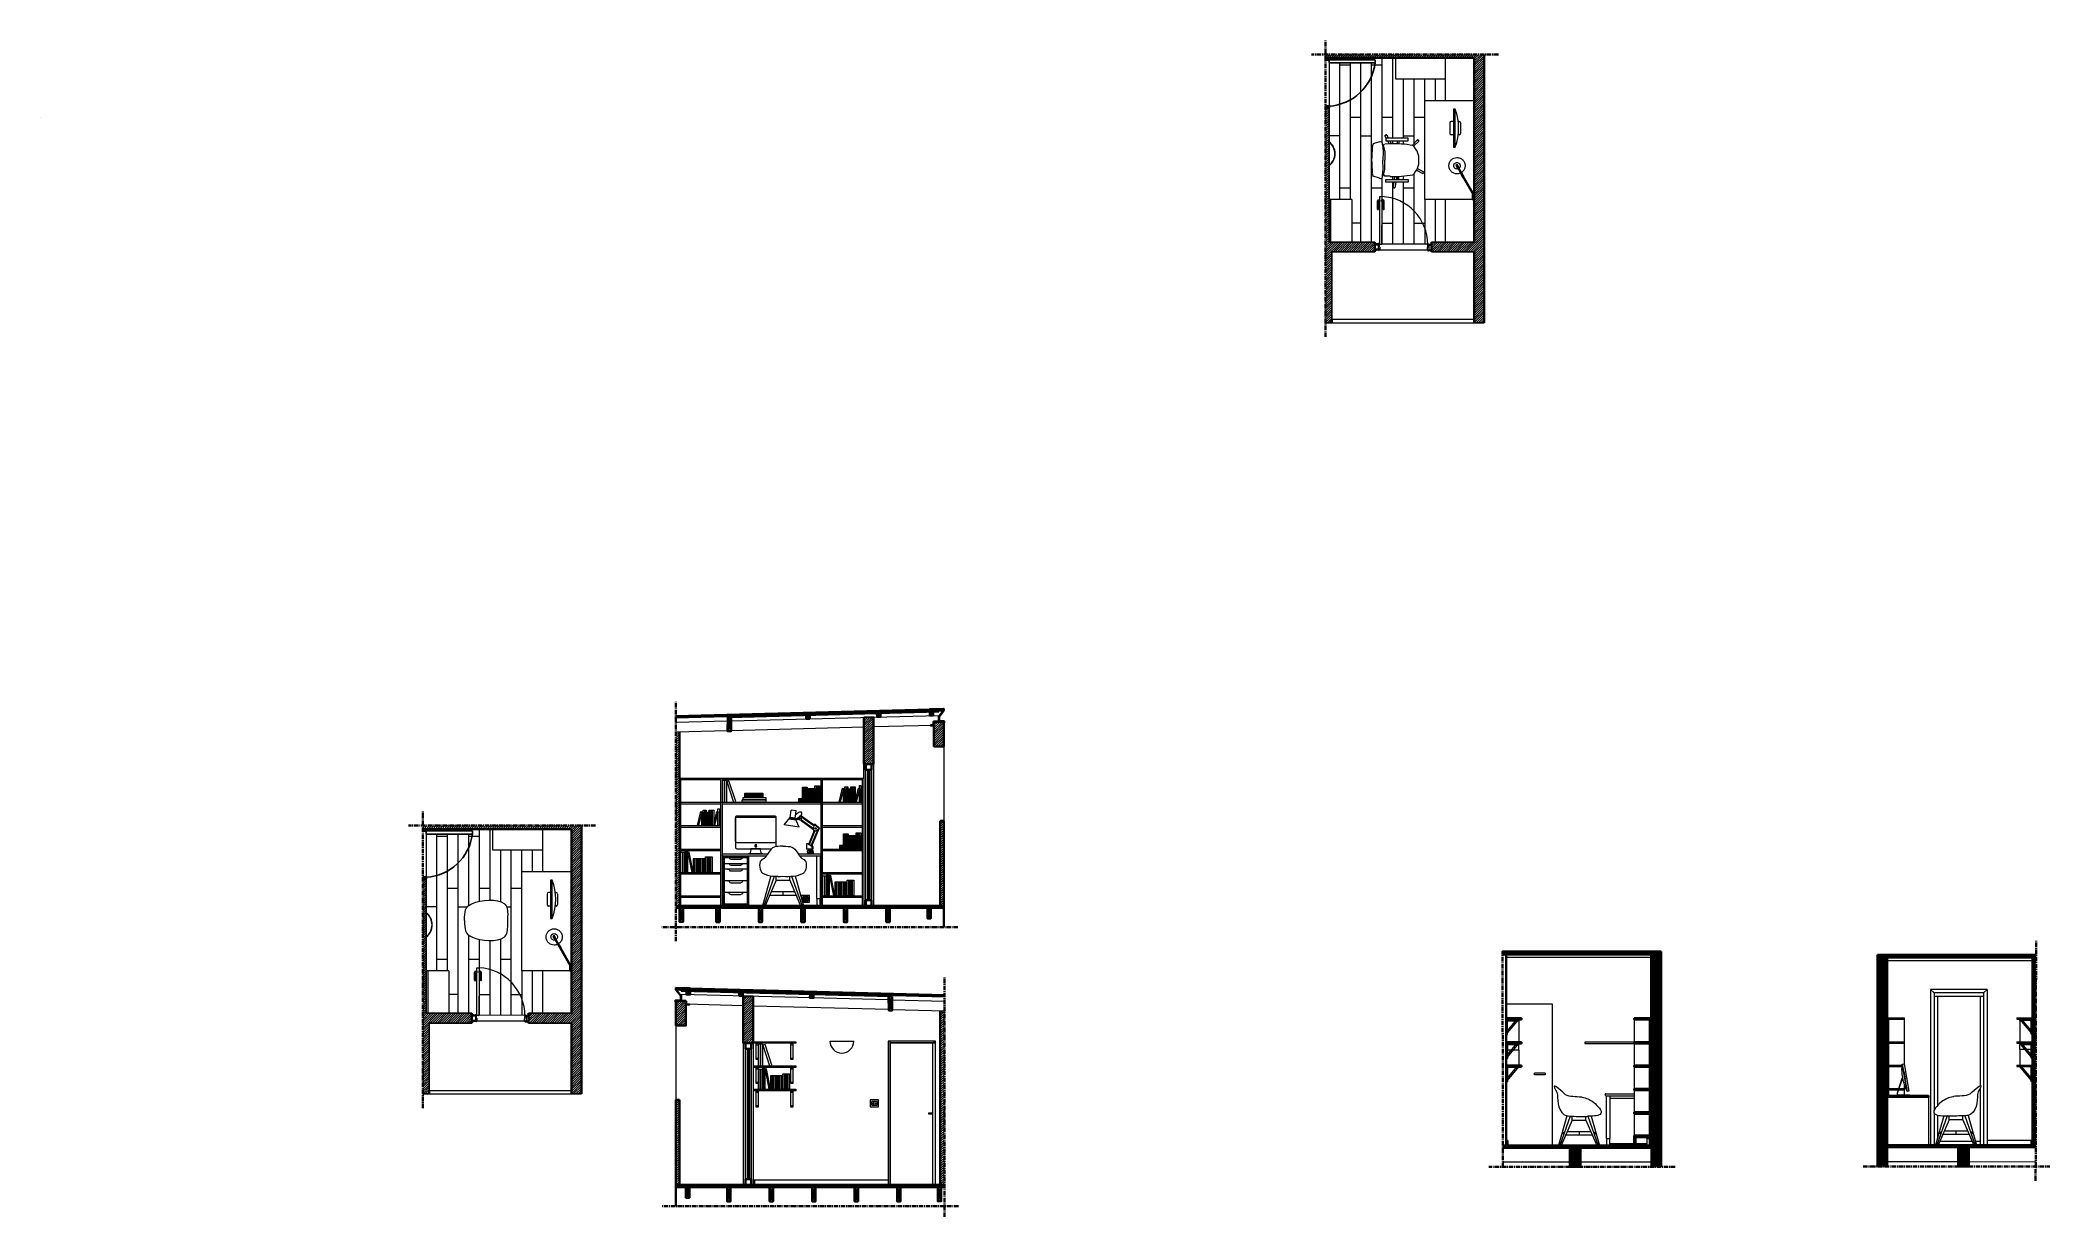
# Model space of a CAD drawing. Header units: inches. Extents: x 7381 to 10218, y 4445 to 6106.
import ezdxf

# ---------------------------------------------------------------- set-up
doc = ezdxf.new("R2010")
doc.units = ezdxf.units.IN
doc.header["$MEASUREMENT"] = 0
doc.linetypes.add('CENTER', pattern=[2, 1.25, -0.25, 0.25, -0.25])
for name, color, linetype, lineweight in [('A-DOOR-FULL', 4, 'Continuous', 25), ('A-ELEV-MBE1', 7, 'Continuous', 35), ('A-ELEV-PATT', 8, 'Continuous', 18), ('A-FLOR-PATT', 8, 'Continuous', 18), ('A-FURN', 8, 'Continuous', 18), ('A-GLAZ-FULL', 4, 'Continuous', 25), ('A-SECT-MCUT', 7, 'Continuous', 35), ('A-SECT-PATT', 8, 'Continuous', 18), ('A-WALL-FULL', 7, 'Continuous', 35)]:
    doc.layers.add(name, color=color, linetype=linetype, lineweight=lineweight)
doc.layers.add('disegno', color=7, linetype='Continuous')
pattern_1 = [(45, (0, 15), (-1.59099026, 1.59099026), [])]
pattern_2 = [(45, (0, -15), (-1.59099026, 1.59099026), [])]
pattern_3 = [(45, (-2e-12, -139.5), (-1.59099026, 1.59099026), [])]
pattern_4 = [(45, (1274.608, 949.4792), (-1.59099026, 1.59099026), [])]
pattern_5 = [(45, (-528.6525, -401.0396), (-1.59099026, 1.59099026), [])]

msp = doc.modelspace()

# ---------------------------------------------------------------- hatches: boundary and pattern name
at = {"layer": 'A-ELEV-MBE1'}
h = msp.add_hatch(dxfattribs=at)
h.set_pattern_fill('ANSI31', color=256, scale=18)
h.set_pattern_definition(pattern_5)
h.paths.add_polyline_path([(9669.4, 4819.5), (9445.4, 4819.5), (9445.4, 4817.5), (9669.4, 4817.5)])
h = msp.add_hatch(dxfattribs=at)
h.set_pattern_fill('ANSI31', color=256, scale=18)
h.set_pattern_definition(pattern_5)
h.paths.add_polyline_path([(9669.4, 4816.4), (9445.4, 4816.4), (9445.4, 4815.4), (9669.4, 4815.4)])
h = msp.add_hatch(dxfattribs=at)
h.set_pattern_fill('ANSI31', color=256, scale=18)
h.set_pattern_definition(pattern_5)
h.paths.add_polyline_path([(9669.4, 4815.4), (9655.4, 4815.4), (9655.4, 4545.4), (9655.4, 4515.3), (9669.4, 4515.3)])
h = msp.add_hatch(dxfattribs=at)
h.set_pattern_fill('ANSI31', color=256, scale=18)
h.paths.add_polyline_path([(9974.6, 4814.9), (9974.6, 4812.9), (10198.6, 4812.9), (10198.7, 4814.9)])
h = msp.add_hatch(dxfattribs=at)
h.set_pattern_fill('ANSI31', color=256, scale=18)
h.paths.add_polyline_path([(10198.6, 4810.9), (10198.6, 4811.9), (9974.6, 4811.9), (9974.6, 4810.9)])
h = msp.add_hatch(dxfattribs=at)
h.set_pattern_fill('ANSI31', color=256, scale=18)
h.paths.add_polyline_path([(9974.6, 4515.8), (9988.6, 4515.8), (9988.6, 4810.9), (9974.6, 4810.9)])
h = msp.add_hatch(dxfattribs=at)
h.set_pattern_fill('ANSI31', color=256, scale=18)
h.paths.add_polyline_path([(10198.6, 4810.9), (10193.6, 4810.9), (10193.6, 4545.9), (10198.2, 4545.9)])
h = msp.add_hatch(color=2, dxfattribs=at)
h.dxf.hatch_style = 1
h.paths.add_polyline_path([(9472.4, 4723.4), (9472.4, 4725.4), (9452.4, 4725.4), (9452.4, 4723.4)])
h = msp.add_hatch(color=2, dxfattribs=at)
h.dxf.hatch_style = 1
h.paths.add_polyline_path([(9653.4, 4725.4), (9631.4, 4725.4), (9631.4, 4723.4), (9653.4, 4723.4)])
h = msp.add_hatch(color=2, dxfattribs=at)
h.dxf.hatch_style = 1
h.paths.add_polyline_path([(9653.4, 4545.4), (9654.4, 4545.4), (9654.4, 4725.4), (9653.4, 4725.4)])
h = msp.add_hatch(color=2, dxfattribs=at)
h.dxf.hatch_style = 1
h.paths.add_polyline_path([(9654.4, 4545.4), (9655.4, 4545.4), (9655.4, 4725.4), (9654.4, 4725.4)])
h = msp.add_hatch(color=2, dxfattribs=at)
h.dxf.hatch_style = 1
h.paths.add_polyline_path([(9472.4, 4691.4), (9452.4, 4691.4), (9452.4, 4689.4), (9472.4, 4689.4)])
h = msp.add_hatch(color=2, dxfattribs=at)
h.dxf.hatch_style = 1
h.paths.add_polyline_path([(9653.4, 4691.4), (9631.4, 4691.4), (9631.4, 4689.4), (9653.4, 4689.4)])
h = msp.add_hatch(color=2, dxfattribs=at)
h.dxf.hatch_style = 1
h.paths.add_polyline_path([(9472.4, 4658.4), (9452.4, 4658.4), (9452.4, 4656.4), (9472.4, 4656.4)])
h = msp.add_hatch(color=2, dxfattribs=at)
h.dxf.hatch_style = 1
h.paths.add_polyline_path([(9653.4, 4658.4), (9631.4, 4658.4), (9631.4, 4656.4), (9653.4, 4656.4)])
h = msp.add_hatch(color=2, dxfattribs=at)
h.dxf.hatch_style = 1
h.paths.add_polyline_path([(9653.4, 4625.4), (9631.4, 4625.4), (9631.4, 4623.4), (9653.4, 4623.4)])
h = msp.add_hatch(color=2, dxfattribs=at)
h.dxf.hatch_style = 1
h.paths.add_polyline_path([(10046.6, 4615.9), (9988.6, 4615.9), (9988.6, 4613.9), (10046.6, 4613.9)])
h = msp.add_hatch(color=2, dxfattribs=at)
h.dxf.hatch_style = 1
h.paths.add_polyline_path([(9653.4, 4592.4), (9631.4, 4592.4), (9631.4, 4590.4), (9653.4, 4590.4)])
h = msp.add_hatch(color=2, dxfattribs=at)
h.dxf.hatch_style = 1
h.paths.add_polyline_path([(9655.4, 4545.4), (9445.9, 4545.4), (9445.9, 4542.4), (9655.4, 4542.4)])
h = msp.add_hatch(color=2, dxfattribs=at)
h.dxf.hatch_style = 1
h.paths.add_polyline_path([(9450.4, 4545.4), (9452.4, 4545.4), (9452.4, 4552.4), (9450.4, 4552.4)])
h = msp.add_hatch(dxfattribs=at)
h.set_pattern_fill('ANSI31', color=256, scale=18)
h.set_pattern_definition(pattern_5)
h.paths.add_polyline_path([(9540.4, 4515.4), (9555.4, 4515.4), (9555.4, 4542.4), (9540.4, 4542.4)])
h = msp.add_hatch(color=2, dxfattribs=at)
h.dxf.hatch_style = 1
h.paths.add_polyline_path([(9653.4, 4559.4), (9631.4, 4559.4), (9631.4, 4557.4), (9653.4, 4557.4)])
h = msp.add_hatch(color=2, dxfattribs=at)
h.dxf.hatch_style = 1
h.paths.add_polyline_path([(9633.4, 4557.4), (9631.4, 4557.4), (9631.4, 4545.4), (9633.4, 4545.4)])
h = msp.add_hatch(color=2, dxfattribs=at)
h.dxf.hatch_style = 1
h.paths.add_polyline_path([(10198.2, 4545.9), (9988.6, 4545.9), (9988.6, 4542.9), (10198.1, 4542.9)])
h = msp.add_hatch(dxfattribs=at)
h.set_pattern_fill('ANSI31', color=256, scale=18)
h.paths.add_polyline_path([(10103.6, 4542.9), (10088.6, 4542.9), (10088.6, 4515.9), (10103.6, 4515.9)])
at = {"layer": 'A-ELEV-PATT'}
h = msp.add_hatch(dxfattribs=at)
h.set_pattern_fill('ANSI31', color=256, scale=18)
h.paths.add_polyline_path([(8656.6, 5004.1), (8651.6, 5004.1), (8651.6, 4884.1), (8656.6, 4884.1)])
h = msp.add_hatch(dxfattribs=at)
h.set_pattern_fill('ANSI31', color=256, scale=18)
h.set_pattern_definition([(45, (-373.1241, -394.2995), (-1.59099026, 1.59099026), [])])
h.paths.add_polyline_path([(8283.5, 4609.8), (8278.5, 4609.8), (8278.5, 4489.8), (8283.5, 4489.8)])
at = {"layer": 'A-SECT-PATT'}
h = msp.add_hatch(dxfattribs=at)
h.set_pattern_fill('ANSI31', color=256, scale=18)
h.set_pattern_definition(pattern_4)
h.paths.add_polyline_path([(9405.6, 5807.2), (9405.6, 5707.2), (9419.6, 5707.2), (9419.6, 6086.2), (9195.6, 6086.2), (9195.6, 6081.2), (9405.6, 6081.2), (9405.6, 5821.2), (9345.1, 5821.2), (9345.1, 5807.2)])
h = msp.add_hatch(dxfattribs=at)
h.set_pattern_fill('ANSI31', color=256, scale=18)
h.set_pattern_definition(pattern_4)
h.paths.add_polyline_path([(9265.1, 5807.2), (9265.1, 5821.2), (9200.6, 5821.2), (9200.6, 6010.6), (9195.6, 6010.6), (9195.6, 5707.2), (9204.6, 5707.2), (9204.6, 5712.2), (9204.6, 5807.2)])
h = msp.add_hatch(dxfattribs=at)
h.set_pattern_fill('ANSI31', color=256, scale=18)
h.set_pattern_definition(pattern_1)
h.paths.add_polyline_path([(8557.5, 5150.4), (8543.5, 5150), (8543.5, 5084.1), (8557.5, 5084.1)])
h = msp.add_hatch(dxfattribs=at)
h.set_pattern_fill('ANSI31', color=256, scale=18)
h.set_pattern_definition(pattern_1)
h.paths.add_polyline_path([(8656.6, 5143.9), (8642.6, 5143.9), (8642.6, 5138.6), (8642.6, 5108.9), (8656.6, 5108.9)])
h = msp.add_hatch(dxfattribs=at)
h.set_pattern_fill('ANSI31', color=256, scale=18)
h.set_pattern_definition(pattern_1)
h.paths.add_polyline_path([(8283.5, 5129.6), (8278.5, 5129.4), (8278.5, 4884.1), (8283.5, 4884.1), (8283.5, 5064.1)])
h = msp.add_hatch(dxfattribs=at)
h.set_pattern_fill('ANSI31', color=256, scale=18)
h.set_pattern_definition(pattern_3)
h.paths.add_polyline_path([(8130.9, 4718.3), (8130.9, 4618.3), (8144.9, 4618.3), (8144.9, 4997.3), (7921, 4997.3), (7921, 4992.3), (8130.9, 4992.3), (8130.9, 4732.3), (8070.5, 4732.3), (8070.5, 4718.3)])
h = msp.add_hatch(dxfattribs=at)
h.set_pattern_fill('ANSI31', color=256, scale=18)
h.set_pattern_definition(pattern_3)
h.paths.add_polyline_path([(7990.5, 4718.3), (7990.5, 4732.3), (7926, 4732.3), (7926, 4921.7), (7921, 4921.7), (7921, 4618.3), (7930, 4618.3), (7930, 4623.3), (7930, 4718.3)])
h = msp.add_hatch(dxfattribs=at)
h.set_pattern_fill('ANSI31', color=256, scale=18)
h.set_pattern_definition(pattern_2)
h.paths.add_polyline_path([(8292.5, 4749.8), (8278.5, 4749.8), (8278.5, 4714.8), (8292.5, 4714.8)])
h = msp.add_hatch(dxfattribs=at)
h.set_pattern_fill('ANSI31', color=256, scale=18)
h.set_pattern_definition(pattern_2)
h.paths.add_polyline_path([(8387.5, 4756), (8373.5, 4756.3), (8373.5, 4689.8), (8387.5, 4689.8)])
h = msp.add_hatch(dxfattribs=at)
h.set_pattern_fill('ANSI31', color=256, scale=18)
h.set_pattern_definition(pattern_2)
h.paths.add_polyline_path([(8651.6, 4489.8), (8657.5, 4489.8), (8657.5, 4735.3), (8651.6, 4735.4)])

# ---------------------------------------------------------------- linework, layer by layer
for p, q in [((9200.6, 6078.7), (9200.6, 6081.2)), ((9200.6, 5821.2), (9200.6, 6010.6)), ((9200.6, 5821.2), (9265.1, 5821.2)), ((9345.1, 5821.2), (9405.6, 5821.2)), ((9204.6, 5807.2), (9265.1, 5807.2)), ((9204.6, 5712.2), (9204.6, 5807.2)), ((9345.1, 5807.2), (9405.6, 5807.2)), ((9204.6, 5707.2), (9195.6, 5707.2)), ((9419.6, 5707.2), (9405.6, 5707.2)), ((7926, 4989.8), (7926, 4992.3)), ((7926, 4732.3), (7926, 4921.7)), ((7926, 4732.3), (7990.5, 4732.3)), ((7930, 4718.3), (7990.5, 4718.3)), ((7930, 4623.3), (7930, 4718.3)), ((8070.5, 4732.3), (8130.9, 4732.3)), ((8070.5, 4718.3), (8130.9, 4718.3)), ((7930, 4618.3), (7921, 4618.3)), ((8144.9, 4618.3), (8130.9, 4618.3)), ((9988.6, 4615.9), (10046.6, 4615.9)), ((9988.6, 4613.9), (10046.6, 4613.9))]:
    msp.add_line(p, q)
at = {"layer": 'A-DOOR-FULL'}
for p, q in [((9265.6, 6078.7), (9200.6, 6078.7)), ((9200.6, 6078.7), (9200.6, 6074.2)), ((9200.6, 6074.2), (9265.6, 6074.2)), ((9265.6, 6078.7), (9265.6, 6074.2)), ((7991, 4989.8), (7926, 4989.8)), ((7926, 4989.8), (7926, 4985.3)), ((7926, 4985.3), (7991, 4985.3)), ((7991, 4989.8), (7991, 4985.3))]:
    msp.add_line(p, q, dxfattribs=at)
for centre in [(9196.5, 6082.6), (7921.9, 4993.7)]:
    msp.add_arc(centre, 69.6, 273.3898, 353.0672, dxfattribs=at)
at = {"layer": 'A-ELEV-MBE1', "lineweight": 18, "ltscale": 0.25}
for p, q in [((9265.1, 5818.2), (9271.1, 5818.2)), ((9265.1, 5817.4), (9270, 5817.4)), ((9267.4, 5819), (9270, 5819)), ((9270, 5817.4), (9270, 5811.1)), ((9271.6, 5817.4), (9270, 5817.4)), ((9271.6, 5814.2), (9271.6, 5817.4)), ((9339.8, 5817.4), (9345.1, 5817.4)), ((9339.8, 5817.4), (9339.8, 5816.6)), ((9339.8, 5816.6), (9341.4, 5816.6)), ((9339.8, 5813.4), (9339.8, 5816.6)), ((9341.2, 5818.3), (9343.8, 5818.3)), ((9341.4, 5816.6), (9341.4, 5810.3)), ((9341.4, 5816.6), (9345.1, 5816.6)), ((9270, 5811.1), (9265.1, 5811.1)), ((9265.1, 5810.3), (9272, 5810.3)), ((9270.6, 5809.5), (9267.6, 5809.5)), ((9272, 5811.1), (9270, 5811.1)), ((9272, 5814.2), (9271.6, 5814.2)), ((9272, 5814.2), (9272, 5811.1)), ((9272, 5811.1), (9272, 5810.3)), ((9339.8, 5813.4), (9339.4, 5813.4)), ((9339.4, 5809.5), (9339.4, 5813.4)), ((9339.4, 5810.3), (9345.1, 5810.3)), ((9343.7, 5808.7), (9340.7, 5808.7)), ((7990.5, 4729.2), (7996.5, 4729.2)), ((7990.5, 4728.4), (7995.4, 4728.4)), ((7995.4, 4722.1), (7990.5, 4722.1)), ((7990.5, 4721.3), (7997.4, 4721.3)), ((7992.8, 4730), (7995.4, 4730)), ((7996, 4720.5), (7993, 4720.5)), ((7995.4, 4728.4), (7995.4, 4722.1)), ((7997, 4728.4), (7995.4, 4728.4)), ((7997.4, 4722.1), (7995.4, 4722.1)), ((7997, 4725.2), (7997, 4728.4)), ((7997.4, 4725.2), (7997, 4725.2)), ((7997.4, 4725.2), (7997.4, 4722.1)), ((7997.4, 4722.1), (7997.4, 4721.3)), ((8065.2, 4724.4), (8064.7, 4724.4)), ((8064.8, 4720.5), (8064.8, 4724.4)), ((8064.8, 4721.3), (8070.5, 4721.3)), ((8065.2, 4728.4), (8070.5, 4728.4)), ((8065.2, 4728.4), (8065.2, 4727.6)), ((8065.2, 4727.6), (8066.8, 4727.6)), ((8065.2, 4724.4), (8065.2, 4727.6)), ((8069.1, 4719.7), (8066.1, 4719.7)), ((8066.6, 4729.3), (8069.2, 4729.3)), ((8066.8, 4727.6), (8066.8, 4721.3)), ((8066.8, 4727.6), (8070.5, 4727.6))]:
    msp.add_line(p, q, dxfattribs=at)
at = {"layer": 'A-ELEV-MBE1'}
for p, q in [((8278.5, 5151.8), (8655.9, 5161.6)), ((8278.5, 5151.8), (8655.9, 5161.6)), ((8278.5, 5150), (8656, 5159.8)), ((8278.5, 5150), (8656, 5159.8)), ((8543.5, 5150), (8557.5, 5150.4)), ((8636.5, 5161.6), (8636.5, 5161.3)), ((8636.5, 5161.6), (8636.5, 5161.3)), ((8637.6, 5138.9), (8637.6, 5138.6)), ((8637.6, 5138.9), (8637.6, 5138.6)), ((8649.4, 5144.1), (8642.1, 5144.1)), ((8642.1, 5144.1), (8642.1, 5139.1)), ((8642.6, 5143.6), (8642.3, 5143.6)), ((8642.6, 5143.6), (8642.3, 5143.6)), ((8655.9, 5161.6), (8656, 5159.8)), ((8655.9, 5161.6), (8656, 5159.8)), ((8657.3, 5142.3), (8657, 5142.3)), ((8657.3, 5142.3), (8657, 5142.3)), ((8656.6, 5108.9), (8642.6, 5108.9)), ((8656.6, 5108.9), (8642.6, 5108.9)), ((8546.7, 5076.1), (8546.7, 5084.1)), ((8554.5, 5076.1), (8554.5, 5084.1)), ((8554.5, 5076.1), (8546.7, 5076.1)), ((8546.7, 4884.1), (8546.7, 4892.1)), ((8546.7, 4892.1), (8554.5, 4892.1)), ((8554.5, 4892.1), (8554.5, 4884.1)), ((9445.4, 4819.5), (9669.4, 4819.5)), ((9445.4, 4817.5), (9669.4, 4817.5)), ((9445.4, 4816.4), (9669.4, 4816.4)), ((9445.4, 4815.4), (9669.4, 4815.4)), ((9974.6, 4814.9), (10198.7, 4814.9)), ((9974.6, 4812.9), (10198.6, 4812.9)), ((9974.6, 4811.9), (10198.6, 4811.9)), ((9974.6, 4810.9), (10198.6, 4810.9)), ((8279.2, 4767.4), (8279.1, 4765.6)), ((8279.2, 4767.4), (8279.1, 4765.6)), ((8657.5, 4757.6), (8279.2, 4767.4)), ((8657.5, 4757.6), (8279.2, 4767.4)), ((8298.6, 4767.5), (8298.6, 4767.2)), ((8298.6, 4767.5), (8298.6, 4767.2)), ((8277.8, 4748.1), (8278.1, 4748.1)), ((8277.8, 4748.1), (8278.1, 4748.1)), ((8657.5, 4755.8), (8279.1, 4765.6)), ((8657.5, 4755.8), (8279.1, 4765.6)), ((8292.5, 4749.4), (8292.8, 4749.4)), ((8292.5, 4749.4), (8292.8, 4749.4)), ((8297.5, 4744.7), (8297.5, 4744.4)), ((8297.5, 4744.7), (8297.5, 4744.4)), ((8373.5, 4756.3), (8387.5, 4756)), ((8278.5, 4714.8), (8292.5, 4714.8)), ((8278.5, 4714.8), (8292.5, 4714.8)), ((8651.6, 4735.4), (8651.6, 4489.8)), ((9472.4, 4725.4), (9452.4, 4725.4)), ((9452.4, 4723.4), (9452.4, 4725.4)), ((9472.4, 4723.4), (9452.4, 4723.4)), ((9472.4, 4725.4), (9472.4, 4723.4)), ((9655.4, 4725.4), (9631.4, 4725.4)), ((9631.4, 4725.4), (9631.4, 4723.4)), ((9653.4, 4723.4), (9631.4, 4723.4)), ((9653.4, 4545.4), (9653.4, 4725.4)), ((9654.4, 4545.4), (9654.4, 4725.4)), ((8373.5, 4689.8), (8387.5, 4689.8)), ((8376.7, 4689.8), (8376.7, 4681.8)), ((8376.7, 4681.8), (8384.5, 4681.8)), ((8384.5, 4681.8), (8384.5, 4689.8)), ((9472.4, 4691.4), (9452.4, 4691.4)), ((9452.4, 4689.4), (9452.4, 4691.4)), ((9472.4, 4689.4), (9452.4, 4689.4)), ((9472.4, 4689.4), (9452.4, 4689.4)), ((9472.4, 4691.4), (9472.4, 4689.4)), ((9472.4, 4691.4), (9472.4, 4689.4)), ((9653.4, 4691.4), (9631.4, 4691.4)), ((9631.4, 4691.4), (9631.4, 4689.4)), ((9653.4, 4689.4), (9631.4, 4689.4)), ((9472.4, 4658.4), (9452.4, 4658.4)), ((9452.4, 4656.4), (9452.4, 4658.4)), ((9472.4, 4656.4), (9452.4, 4656.4)), ((9472.4, 4656.4), (9452.4, 4656.4)), ((9472.4, 4658.4), (9472.4, 4656.4)), ((9472.4, 4658.4), (9472.4, 4656.4)), ((9653.4, 4658.4), (9631.4, 4658.4)), ((9631.4, 4658.4), (9631.4, 4656.4)), ((9653.4, 4656.4), (9631.4, 4656.4)), ((9653.4, 4625.4), (9631.4, 4625.4)), ((9631.4, 4625.4), (9631.4, 4623.4)), ((8283.5, 4609.8), (8283.5, 4489.8)), ((9653.4, 4623.4), (9631.4, 4623.4)), ((10046.6, 4615.9), (10046.6, 4613.9)), ((9653.4, 4592.4), (9631.4, 4592.4)), ((9631.4, 4592.4), (9631.4, 4590.4)), ((9653.4, 4590.4), (9631.4, 4590.4)), ((9445.9, 4545.4), (9655.4, 4545.4)), ((9445.9, 4542.4), (9655.4, 4542.4)), ((9452.4, 4552.4), (9450.4, 4552.4)), ((9450.4, 4545.4), (9655.4, 4545.4)), ((9452.4, 4545.4), (9452.4, 4552.4)), ((9540.4, 4515.4), (9540.4, 4542.4)), ((9555.4, 4542.4), (9555.4, 4515.4)), ((9653.4, 4559.4), (9631.4, 4559.4)), ((9631.4, 4559.4), (9631.4, 4545.4)), ((9653.4, 4557.4), (9631.4, 4557.4)), ((9633.4, 4557.4), (9633.4, 4545.4)), ((10198.1, 4542.9), (9988.6, 4542.9)), ((10088.6, 4542.9), (10088.6, 4515.9)), ((10103.6, 4515.9), (10103.6, 4542.9)), ((9555.4, 4515.4), (9540.4, 4515.4)), ((10088.6, 4515.9), (10103.6, 4515.9)), ((8278.5, 4489.8), (8618.5, 4489.8)), ((8278.5, 4489.8), (8278.5, 4459.6)), ((8278.5, 4486.8), (8657.5, 4486.8)), ((8376.7, 4489.8), (8376.7, 4497.8)), ((8376.7, 4497.8), (8384.5, 4497.8)), ((8384.5, 4497.8), (8384.5, 4489.8)), ((8657.5, 4489.8), (8558.5, 4489.8))]:
    msp.add_line(p, q, dxfattribs=at)
at = {"layer": 'A-ELEV-MBE1', "linetype": 'CENTER', "ltscale": 5}
for p, q in [((10198.1, 4495.8), (10198.7, 4834.9)), ((9446, 4515.3), (9445.4, 4819.5))]:
    msp.add_line(p, q, dxfattribs=at)
at = {"layer": 'A-ELEV-MBE1', "ltscale": 5}
msp.add_line((9974.6, 4515.8), (9974.6, 4814.9), dxfattribs=at)
at = {"layer": 'A-ELEV-MBE1'}
for points in [[(8636.5, 5161.6), (8656.6, 5162.2), (8656.6, 5159.5), (8649.9, 5151), (8649.9, 5144.6), (8657.3, 5144.6), (8657.3, 5142.3)], [(8636.5, 5161.6), (8656.6, 5162.2), (8656.6, 5159.5), (8649.9, 5151), (8649.9, 5144.6), (8657.3, 5144.6), (8657.3, 5142.3)], [(8636.5, 5161.3), (8656.3, 5161.9), (8656.3, 5159.6), (8649.6, 5151.1), (8649.6, 5144.3), (8657, 5144.3), (8657, 5142.3)], [(8636.5, 5161.3), (8656.3, 5161.9), (8656.3, 5159.6), (8649.6, 5151.1), (8649.6, 5144.3), (8657, 5144.3), (8657, 5142.3)], [(8642.6, 5143.6), (8642.6, 5138.6), (8637.6, 5138.6), (8637.6, 5138.6)], [(8642.3, 5143.6), (8642.3, 5138.9), (8637.6, 5138.9)], [(8642.6, 5143.6), (8642.6, 5138.6), (8637.6, 5138.6), (8637.6, 5138.6)], [(8642.3, 5143.6), (8642.3, 5138.9), (8637.6, 5138.9)], [(8649.5, 5152.8), (8649.4, 5144.1)], [(8298.6, 4767.5), (8278.5, 4768), (8278.5, 4765.3), (8285.2, 4756.8), (8285.2, 4750.4), (8277.8, 4750.4), (8277.8, 4748.1)], [(8298.6, 4767.5), (8278.5, 4768), (8278.5, 4765.3), (8285.2, 4756.8), (8285.2, 4750.4), (8277.8, 4750.4), (8277.8, 4748.1)], [(8298.6, 4767.2), (8278.8, 4767.7), (8278.8, 4765.4), (8285.5, 4756.9), (8285.5, 4750.1), (8278.1, 4750.1), (8278.1, 4748.1)], [(8298.6, 4767.2), (8278.8, 4767.7), (8278.8, 4765.4), (8285.5, 4756.9), (8285.5, 4750.1), (8278.1, 4750.1), (8278.1, 4748.1)], [(8285.6, 4758.6), (8285.7, 4749.9)], [(8292.5, 4749.4), (8292.5, 4744.4), (8297.5, 4744.4), (8297.5, 4744.4)], [(8292.5, 4749.4), (8292.5, 4744.4), (8297.5, 4744.4), (8297.5, 4744.4)], [(8292.8, 4749.4), (8292.8, 4744.7), (8297.5, 4744.7)], [(8292.8, 4749.4), (8292.8, 4744.7), (8297.5, 4744.7)]]:
    msp.add_lwpolyline(points, dxfattribs=at)
at = {"layer": 'A-ELEV-MBE1', "lineweight": 18, "ltscale": 0.25}
for centre in [(9271.5, 5817.9), (7996.9, 4728.9)]:
    msp.add_circle(centre, 0.489, dxfattribs=at)
for centre, radius, start, end in [((9267.4, 5817.5), 1.56, 88.4976, 150.9503), ((9270, 5817.8), 1.21, 19.7641, 91.072), ((9341.2, 5816.8), 1.49, 87.8209, 154.2086), ((9343.6, 5816.6), 1.65, 29.0482, 85.6693), ((9267.8, 5811.5), 2, 216.4335, 263.082), ((9270.6, 5811.1), 1.56, 268.4976, 330.9503), ((9341, 5810.7), 2, 216.4335, 263.082), ((9343.8, 5810.3), 1.56, 268.4976, 327.535), ((7992.8, 4728.5), 1.56, 88.4976, 150.9503), ((7993.2, 4722.5), 2, 216.4335, 263.082), ((7995.4, 4728.8), 1.21, 19.7641, 91.072), ((7996, 4722.1), 1.56, 268.4976, 330.9503), ((8066.4, 4721.7), 2, 216.4335, 263.082), ((8066.5, 4727.8), 1.49, 87.8209, 154.2086), ((8069.2, 4721.3), 1.56, 268.4976, 327.535), ((8069, 4727.6), 1.65, 29.0482, 85.6693)]:
    msp.add_arc(centre, radius, start, end, dxfattribs=at)
at = {"layer": 'A-ELEV-PATT'}
for p, q in [((7380.9, 5997.1), (7380.9, 5997.1)), ((8278.5, 5143.2), (8351.4, 5145.1)), ((8356.3, 5131.5), (8543.5, 5136.5)), ((8356.4, 5145.2), (8649.5, 5152.8)), ((8557.5, 5136.9), (8642.1, 5139.1)), ((8649.4, 5144.1), (8642.1, 5144.1)), ((8642.1, 5144.1), (8642.1, 5139.1)), ((8278.5, 5129.4), (8351.3, 5131.4)), ((8656.6, 5108.9), (8656.6, 5004.1)), ((8543.5, 5084.1), (8543.5, 4884.1)), ((8557.5, 5084.1), (8557.5, 4884.1)), ((9450.4, 4811.4), (9655.4, 4811.4)), ((9988.6, 4806.9), (10193.6, 4806.9)), ((8578.7, 4751), (8285.6, 4758.6)), ((8285.7, 4749.9), (8293, 4749.9)), ((8285.7, 4749.9), (8293, 4749.9)), ((8293, 4749.9), (8293, 4744.9)), ((8293, 4749.9), (8293, 4744.9)), ((8373.5, 4742.8), (8293, 4744.9)), ((8578.8, 4737.3), (8387.5, 4742.4)), ((8657.5, 4749), (8583.7, 4750.9)), ((10129.6, 4765.9), (10049.6, 4765.9)), ((10049.6, 4765.9), (10049.6, 4545.9)), ((10054.6, 4760.9), (10049.6, 4765.9)), ((10124.6, 4760.9), (10054.6, 4760.9)), ((10054.6, 4760.9), (10054.6, 4594.5)), ((10124.6, 4755.9), (10054.6, 4755.9)), ((10059.6, 4755.9), (10059.6, 4601.9)), ((10119.6, 4755.9), (10119.6, 4629.7)), ((10124.6, 4760.9), (10129.6, 4765.9)), ((10124.6, 4760.9), (10124.6, 4545.9)), ((10129.6, 4765.9), (10129.6, 4545.9)), ((8278.5, 4714.8), (8278.5, 4609.8)), ((8657.5, 4735.3), (8583.8, 4737.2)), ((8373.5, 4689.8), (8373.5, 4489.8)), ((8387.5, 4689.8), (8387.5, 4489.8)), ((10119.6, 4626.4), (10119.6, 4545.9)), ((10054.6, 4591.1), (10054.6, 4545.9)), ((10059.6, 4588.3), (10059.6, 4556.4)), ((10108.5, 4550.9), (10062.8, 4550.9)), ((10119.6, 4550.9), (10113.2, 4550.9)), ((9445.9, 4522.4), (9540.4, 4522.4)), ((9555.4, 4522.4), (9655.4, 4522.4)), ((9988.6, 4522.9), (10088.6, 4522.7)), ((10103.6, 4522.7), (10198.1, 4522.5)), ((8389.5, 4496.8), (8389.5, 4489.8))]:
    msp.add_line(p, q, dxfattribs=at)
for points in [[(8649.5, 5152.8), (8649.4, 5144.1)], [(8285.6, 4758.6), (8285.7, 4749.9)]]:
    msp.add_lwpolyline(points, dxfattribs=at)
at = {"layer": 'A-FLOR-PATT'}
for p, q in [((9200.6, 6074.2), (9200.6, 6013.1)), ((9215.6, 6078.7), (9215.6, 6081.2)), ((9215.6, 5881.2), (9215.6, 6074.2)), ((9230.6, 6078.7), (9230.6, 6081.2)), ((9230.6, 5881.2), (9230.6, 6074.2)), ((9245.6, 6078.7), (9245.6, 6081.2)), ((9245.6, 5821.2), (9245.6, 6074.2)), ((9260.6, 6078.7), (9260.6, 6081.2)), ((9260.6, 5821.2), (9260.6, 6074.2)), ((9275.6, 5961.5), (9275.6, 6081.2)), ((9290.6, 5968.1), (9290.6, 6081.2)), ((9305.6, 5968.1), (9305.6, 6051.2)), ((9305.6, 5968.1), (9305.6, 6051.2)), ((9320.6, 5960.7), (9320.6, 6051.2)), ((9335.6, 6021.2), (9335.6, 6051.2)), ((9350.6, 6021.2), (9350.6, 6051.2)), ((9290.6, 5959.9), (9290.6, 5964.3)), ((9305.6, 5959.4), (9305.6, 5964.3)), ((9320.6, 5955.8), (9320.6, 5957.2)), ((9275.6, 5818.2), (9275.6, 5912.2)), ((9290.6, 5909.5), (9290.6, 5913.8)), ((9290.6, 5818.2), (9290.6, 5905.6)), ((9305.6, 5909.5), (9305.6, 5914.4)), ((9305.6, 5909.5), (9305.6, 5914.4)), ((9305.6, 5818.2), (9305.6, 5905.6)), ((9305.6, 5818.2), (9305.6, 5905.6)), ((9320.6, 5818.2), (9320.6, 5918)), ((9335.6, 5881.2), (9335.6, 5818.2)), ((9350.6, 5821.2), (9350.6, 5881.2)), ((9204.6, 5712.2), (9405.6, 5712.2)), ((9204.6, 5707.2), (9405.6, 5707.2)), ((7926, 4985.3), (7926, 4924.2)), ((7941, 4989.8), (7941, 4992.3)), ((7941, 4792.3), (7941, 4985.3)), ((7956, 4989.8), (7956, 4992.3)), ((7956, 4792.3), (7956, 4985.3)), ((7971, 4989.8), (7971, 4992.3)), ((7971, 4732.3), (7971, 4985.3)), ((7986, 4989.8), (7986, 4992.3)), ((7986, 4884.4), (7986, 4985.3)), ((8001, 4890.1), (8001, 4992.3)), ((8016, 4891.8), (8016, 4992.3)), ((8031, 4889.9), (8031, 4962.3)), ((8031, 4889.9), (8031, 4962.3)), ((8046, 4871.7), (8046, 4962.3)), ((8061, 4932.3), (8061, 4962.3)), ((8076, 4932.3), (8076, 4962.3)), ((8016, 4891.8), (8016, 4908.8)), ((8046, 4729.2), (8046, 4882.3)), ((7986, 4732.3), (7986, 4842.4)), ((8001, 4808.8), (8001, 4836.6)), ((8016, 4729.2), (8016, 4834.9)), ((8031, 4729.2), (8031, 4836.9)), ((8001, 4729.3), (8001, 4823.2)), ((8031, 4729.2), (8031, 4816.7)), ((8061, 4792.3), (8061, 4729.2)), ((8076, 4732.3), (8076, 4792.3)), ((7930, 4623.3), (8130.9, 4623.3)), ((7930, 4618.3), (8130.9, 4618.3))]:
    msp.add_line(p, q, dxfattribs=at)
at = {"layer": 'A-FLOR-PATT', "lineweight": 18, "ltscale": 0.25}
for p, q in [((9339.8, 5818.2), (9275.1, 5818.2)), ((9272, 5810.3), (9339.4, 5810.3)), ((7997.4, 4721.3), (8064.8, 4721.3)), ((8065.2, 4729.2), (8000.5, 4729.3))]:
    msp.add_line(p, q, dxfattribs=at)
at = {"layer": 'A-FURN'}
for p, q in [((9364.6, 6081.2), (9364.6, 6021.2)), ((9215.6, 6071.2), (9230.6, 6071.2)), ((9260.6, 6071.2), (9275.6, 6071.2)), ((9335.6, 5881.2), (9335.6, 6021.2)), ((9335.6, 6021.2), (9405.6, 6021.2)), ((9230.6, 5997.7), (9245.6, 5997.7)), ((9275.6, 5997.7), (9290.6, 5997.7)), ((9320.6, 5997.7), (9335.6, 5997.7)), ((9371.1, 5989.5), (9371.1, 5974.5)), ((9376.1, 5991.5), (9373.1, 5991.5)), ((9376.1, 6009), (9376.1, 5955.1)), ((9378.6, 6009), (9376.1, 6009)), ((9378.6, 5955.1), (9378.6, 6009)), ((9384, 5991.5), (9383, 5991.5)), ((9386, 5989.5), (9386, 5974.5)), ((9215.6, 5971.2), (9200.6, 5971.2)), ((9245.6, 5971.2), (9260.6, 5971.2)), ((9271.6, 5962.5), (9263, 5959.8)), ((9276.1, 5958.6), (9276.7, 5949)), ((9276.1, 5958.6), (9276.7, 5958.6)), ((9277.2, 5957.3), (9279, 5959.5)), ((9286.8, 5959.8), (9279.1, 5959.5)), ((9279.5, 5971.4), (9282, 5972.7)), ((9281.2, 5968.1), (9279.5, 5971.4)), ((9280.9, 5968.1), (9280.9, 5964.3)), ((9312.4, 5968.1), (9280.9, 5968.1)), ((9280.9, 5964.3), (9312.4, 5964.3)), ((9282, 5972.7), (9284.2, 5968.1)), ((9285.6, 5959.8), (9283.3, 5964.3)), ((9286.1, 5964.3), (9288.3, 5959.8)), ((9297.3, 5959.9), (9297.3, 5964.3)), ((9297.3, 5964.3), (9299, 5964.3)), ((9299, 5964.3), (9299, 5959.8)), ((9312.4, 5964.3), (9312.4, 5968.1)), ((9325.2, 5965.6), (9317.7, 5957.6)), ((9319.9, 5956.5), (9327.3, 5963.6)), ((9327.3, 5963.6), (9325.2, 5965.6)), ((9376.1, 5972.5), (9373.1, 5972.5)), ((9384, 5972.5), (9383, 5972.5)), ((9276.7, 5949), (9276.4, 5936.9)), ((9276.7, 5924.8), (9276.4, 5936.9)), ((9279.1, 5949.9), (9279.1, 5936.9)), ((9279.1, 5923.9), (9279.1, 5936.9)), ((9376.1, 5955.1), (9378.6, 5955.1)), ((9271.6, 5911.3), (9263, 5914)), ((9276.1, 5915.2), (9276.7, 5924.8)), ((9276.1, 5915.2), (9276.7, 5915.2)), ((9277.2, 5916.5), (9279, 5914.3)), ((9286.8, 5914), (9279.1, 5914.3)), ((9280.9, 5905.6), (9280.9, 5909.5)), ((9280.9, 5909.5), (9312.4, 5909.5)), ((9312.4, 5905.6), (9280.9, 5905.6)), ((9291.2, 5898.9), (9292.3, 5905.6)), ((9292.9, 5909.5), (9293.6, 5913.8)), ((9294.9, 5905.6), (9293.6, 5897.9)), ((9296.3, 5913.9), (9295.5, 5909.5)), ((9297.3, 5913.9), (9297.3, 5909.5)), ((9297.3, 5909.5), (9299, 5909.5)), ((9299, 5909.5), (9299, 5913.9)), ((9312.4, 5909.5), (9312.4, 5905.6)), ((9324, 5922.6), (9333.1, 5917.8)), ((9334.1, 5920.1), (9325.1, 5924.9)), ((9333.1, 5917.8), (9334.1, 5920.1)), ((9232.6, 5881.2), (9200.6, 5881.2)), ((9202.6, 5881.2), (9202.6, 5821.2)), ((9215.6, 5897.7), (9230.6, 5897.7)), ((9232.6, 5881.2), (9232.6, 5821.2)), ((9260.6, 5897.7), (9275.6, 5897.7)), ((9293.6, 5897.9), (9291.2, 5898.9)), ((9305.6, 5897.7), (9320.6, 5897.7)), ((9405.6, 5881.2), (9335.6, 5881.2)), ((9364.6, 5881.2), (9364.6, 5821.2)), ((9245.6, 5847.7), (9232.6, 5847.7)), ((9275.6, 5847.7), (9290.6, 5847.7)), ((9320.6, 5847.7), (9335.6, 5847.7)), ((8283.5, 5064.1), (8343.5, 5064.1)), ((8285.5, 4884.1), (8285.5, 5064.1)), ((8285.5, 5062.1), (8341.5, 5062.1)), ((8341.5, 5064.1), (8341.5, 4884.1)), ((8343.5, 5064.1), (8343.5, 4884.1)), ((8343.5, 5064.1), (8483.5, 5064.1)), ((8343.5, 5062.1), (8483.5, 5062.1)), ((8483.5, 5064.1), (8543.5, 5064.1)), ((8483.5, 4884.1), (8483.5, 5064.1)), ((8485.5, 4884.1), (8485.5, 5064.1)), ((8485.5, 5062.1), (8485.5, 5064.1)), ((8485.5, 5062.1), (8541.5, 5062.1)), ((8541.5, 5064.1), (8541.5, 4884.1)), ((8541.5, 5062.1), (8541.5, 5064.1)), ((8285.5, 5030.1), (8341.5, 5030.1)), ((8285.5, 5028.1), (8341.5, 5028.1)), ((8341.5, 5030.1), (8483.5, 5030.1)), ((8343.5, 5028.1), (8483.5, 5028.1)), ((8485.5, 5030.1), (8541.5, 5030.1)), ((8485.5, 5028.1), (8485.5, 5030.1)), ((8485.5, 5028.1), (8541.5, 5028.1)), ((8485.5, 4964.1), (8485.5, 5028.1)), ((8541.5, 5028.1), (8541.5, 5030.1)), ((8285.5, 4997.1), (8341.5, 4997.1)), ((8285.5, 4995.1), (8341.5, 4995.1)), ((8431, 4998.1), (8439.7, 5008.6)), ((8452.5, 4995.2), (8431, 4998.1)), ((8448.1, 5004.9), (8437.8, 5006.3)), ((8447.5, 5006.3), (8438.7, 5007.4)), ((8439.7, 5008.6), (8441.1, 5018.9)), ((8446.9, 5007.6), (8439.7, 5008.6)), ((8448.3, 5017.9), (8441.1, 5018.9)), ((8446.9, 5007.6), (8448.3, 5017.9)), ((8452.5, 4995.2), (8446.9, 5007.6)), ((8447.2, 5007), (8449, 5006.8)), ((8447.8, 5005.6), (8448.8, 5005.5)), ((8449, 5006.8), (8448.8, 5005.5)), ((8448.9, 5006.1), (8450, 5006)), ((8449, 5006.8), (8449.1, 5007.5)), ((8449.1, 5007.5), (8449.8, 5007.4)), ((8449.3, 5007), (8454.1, 5011.1)), ((8455.3, 5004.2), (8449.4, 5006.4)), ((8449.6, 5006.9), (8454.3, 5010.9)), ((8455.4, 5004.4), (8449.7, 5006.6)), ((8450, 5006), (8450, 5006.2)), ((8453.6, 5011), (8454.2, 5011.8)), ((8453.6, 5011), (8453.8, 5010.8)), ((8454.2, 5011.8), (8473.9, 4997.8)), ((8454.4, 5010.8), (8455.5, 5004.5)), ((8454.6, 5010.9), (8455.7, 5004.6)), ((8454.8, 5010.1), (8473.5, 4996.8)), ((8455, 5004.3), (8472.5, 4991.9)), ((8455.6, 5005.2), (8472.8, 4993)), ((8472.5, 4998.8), (8473.9, 4997.8)), ((8472.5, 4991.8), (8473.5, 4997.3)), ((8480.4, 4993.7), (8474.7, 4997.7)), ((8485.5, 4997.1), (8541.5, 4997.1)), ((8485.5, 4995.1), (8541.5, 4995.1)), ((8541.5, 4997.1), (8541.5, 4995.1)), ((7941, 4982.3), (7956, 4982.3)), ((7986, 4982.3), (8001, 4982.3)), ((8089.9, 4992.3), (8089.9, 4932.3)), ((8462.9, 4970.9), (8462.9, 4964.6)), ((8469.7, 4968.3), (8464, 4971.6)), ((8473.7, 4990.4), (8465.5, 4970.7)), ((8474.6, 4989.8), (8466.4, 4970.2)), ((8478.8, 4991.6), (8469.1, 4968.6)), ((8480.3, 4992.5), (8470, 4967.9)), ((8470.7, 4969.5), (8470, 4967.9)), ((8470.1, 4967.6), (8470.1, 4963.8)), ((8472.8, 4991), (8474.7, 4989.7)), ((8475.5, 4989.7), (8480.3, 4992.5)), ((8285.5, 4964.1), (8341.5, 4964.1)), ((8285.5, 4962.1), (8341.5, 4962.1)), ((8344.1, 4954.6), (8343.6, 4955.6)), ((8344.5, 4957.1), (8407.8, 4957.1)), ((8345, 4954.1), (8381, 4954.1)), ((8345, 4884.1), (8345, 4954.1)), ((8405.8, 4954.1), (8345, 4954.1)), ((8345, 4952.1), (8381, 4952.1)), ((8347, 4886.1), (8347, 4952.1)), ((8347, 4952), (8351.4, 4952)), ((8347, 4943.8), (8347, 4952)), ((8347, 4952), (8351.4, 4952)), ((8347, 4935.6), (8347, 4943.8)), ((8347, 4943.8), (8379, 4943.8)), ((8347, 4943.8), (8351.4, 4943.8)), ((8355.9, 4949.6), (8370.1, 4949.6)), ((8355.9, 4941.3), (8370.1, 4941.3)), ((8355.9, 4941.3), (8370.1, 4941.3)), ((8374.6, 4952), (8379, 4952)), ((8379, 4952), (8374.6, 4952)), ((8374.6, 4943.8), (8379, 4943.8)), ((8379, 4952.1), (8379, 4886.1)), ((8379, 4952), (8379, 4943.8)), ((8379, 4943.8), (8379, 4935.6)), ((8381, 4954.1), (8381, 4884.1)), ((8451.3, 4957.1), (8463.9, 4957.1)), ((8477, 4954.1), (8453.3, 4954.1)), ((8462.6, 4957.1), (8482.5, 4957.1)), ((8482, 4954.1), (8462.6, 4954.1)), ((8470.1, 4963.8), (8463.6, 4963.8)), ((8466.4, 4960.6), (8465.4, 4957.7)), ((8466.1, 4962.6), (8465.5, 4962.6)), ((8465.6, 4958.6), (8465.5, 4958.6)), ((8466.6, 4960.6), (8465.6, 4957.7)), ((8465.6, 4958.6), (8465.7, 4958.6)), ((8466.1, 4963.8), (8466.1, 4962.6)), ((8467.1, 4960.6), (8466.4, 4960.6)), ((8467.1, 4960.6), (8467, 4960.6)), ((8467.4, 4961.1), (8467.2, 4961.1)), ((8469.4, 4958.6), (8468.2, 4958.6)), ((8468.4, 4963.8), (8468.4, 4962.6)), ((8469.8, 4962.6), (8468.4, 4962.6)), ((8468.5, 4958.6), (8468.5, 4957.7)), ((8469.4, 4958.7), (8469.4, 4957.7)), ((8470.3, 4958.7), (8470.3, 4957.7)), ((8477, 4954.1), (8477, 4894.1)), ((8482, 4954.1), (8482, 4894.1)), ((8482.9, 4954.6), (8483.4, 4955.6)), ((8485.5, 4964.1), (8541.5, 4964.1)), ((8485.5, 4962.1), (8485.5, 4964.1)), ((8485.5, 4962.1), (8541.5, 4962.1)), ((8541.5, 4964.1), (8541.5, 4962.1)), ((7956, 4908.8), (7971, 4908.8)), ((8001, 4908.8), (8016, 4908.8)), ((8046, 4908.8), (8060.9, 4908.8)), ((8060.9, 4792.3), (8060.9, 4932.3)), ((8060.9, 4932.3), (8130.9, 4932.3)), ((8101.4, 4920), (8101.4, 4866.1)), ((8103.9, 4920), (8101.4, 4920)), ((8103.9, 4866.1), (8103.9, 4920)), ((8285.5, 4931.1), (8341.5, 4931.1)), ((8285.5, 4929.1), (8341.5, 4929.1)), ((8379, 4935.6), (8347, 4935.6)), ((8347, 4919.1), (8347, 4935.5)), ((8351.4, 4935.5), (8347, 4935.5)), ((8379, 4919.1), (8347, 4919.1)), ((8347, 4902.6), (8347, 4919)), ((8351.4, 4919), (8347, 4919)), ((8355.9, 4933.1), (8370.1, 4933.1)), ((8355.9, 4933.1), (8370.1, 4933.1)), ((8355.9, 4916.6), (8370.1, 4916.6)), ((8355.9, 4916.6), (8370.1, 4916.6)), ((8379, 4935.5), (8374.6, 4935.5)), ((8379, 4919), (8374.6, 4919)), ((8379, 4935.5), (8379, 4919.1)), ((8379, 4919), (8379, 4902.6)), ((8412.5, 4926.2), (8400.5, 4884.1)), ((8417.3, 4925.5), (8402.5, 4884.1)), ((8419.9, 4920.1), (8404.5, 4884.1)), ((8422.3, 4925.5), (8417.3, 4925.5)), ((8419.9, 4920.1), (8419.9, 4925.5)), ((8419.9, 4920.1), (8439.2, 4920.1)), ((8439.2, 4920.1), (8439, 4925.6)), ((8439.2, 4920.1), (8454.5, 4884.1)), ((8441.7, 4925.7), (8456.5, 4884.1)), ((8446.6, 4926.2), (8458.5, 4884.1)), ((8485.5, 4931.1), (8541.5, 4931.1)), ((8485.5, 4929.1), (8485.5, 4931.1)), ((8485.5, 4929.1), (8541.5, 4929.1)), ((8541.5, 4931.1), (8541.5, 4929.1)), ((7941, 4882.3), (7926, 4882.3)), ((7971, 4882.3), (7983.7, 4882.3)), ((8096.4, 4900.6), (8096.4, 4885.6)), ((8101.4, 4902.6), (8098.4, 4902.6)), ((8101.4, 4883.6), (8098.4, 4883.6)), ((8109.3, 4902.6), (8108.3, 4902.6)), ((8109.3, 4883.6), (8108.3, 4883.6)), ((8111.3, 4900.6), (8111.3, 4885.6)), ((8285.5, 4898.1), (8341.5, 4898.1)), ((8285.5, 4896.1), (8285.5, 4898.1)), ((8285.5, 4896.1), (8341.5, 4896.1)), ((8341.5, 4898.1), (8341.5, 4896.1)), ((8381, 4886.1), (8345, 4886.1)), ((8379, 4902.6), (8347, 4902.6)), ((8347, 4886.1), (8347, 4902.5)), ((8351.4, 4902.5), (8347, 4902.5)), ((8379, 4886.1), (8347, 4886.1)), ((8355.9, 4900.1), (8370.1, 4900.1)), ((8355.9, 4900.1), (8370.1, 4900.1)), ((8379, 4902.5), (8379, 4886.1)), ((8400.5, 4884.1), (8404.5, 4884.1)), ((8411, 4899.1), (8448.1, 4899.1)), ((8413.1, 4904.1), (8446, 4904.1)), ((8429.5, 4904.1), (8429.5, 4899.1)), ((8454.5, 4884.1), (8458.5, 4884.1)), ((8477, 4894.1), (8482, 4894.1)), ((8477.5, 4894.1), (8477.5, 4884.1)), ((8481.5, 4894.1), (8481.5, 4884.1)), ((8485.5, 4898.1), (8541.5, 4898.1)), ((8485.5, 4896.1), (8485.5, 4898.1)), ((8485.5, 4896.1), (8541.5, 4896.1)), ((8541.5, 4898.1), (8541.5, 4896.1)), ((8041, 4854.4), (8041, 4870.1)), ((8101.4, 4866.1), (8103.9, 4866.1)), ((7941, 4808.8), (7956, 4808.8)), ((7986, 4808.8), (8001, 4808.8)), ((8031, 4808.8), (8046, 4808.8)), ((7958, 4792.3), (7926, 4792.3)), ((7928, 4792.3), (7928, 4732.3)), ((7958, 4792.3), (7958, 4732.3)), ((8130.9, 4792.3), (8060.9, 4792.3)), ((8089.9, 4792.3), (8089.9, 4732.3)), ((7971, 4758.8), (7958, 4758.8)), ((8001, 4758.8), (8016, 4758.8)), ((8046, 4758.8), (8061, 4758.8)), ((9450.4, 4745.4), (9515.4, 4745.4)), ((9515.4, 4745.4), (9515.4, 4545.4)), ((9631.4, 4723.4), (9631.4, 4691.4)), ((9988.6, 4725.9), (10012.6, 4725.9)), ((9990.6, 4615.9), (9990.6, 4725.9)), ((9990.6, 4723.9), (10012.6, 4723.9)), ((10012.6, 4725.9), (10012.6, 4659.2)), ((10171.6, 4725.9), (10171.6, 4723.9)), ((10171.6, 4725.9), (10191.6, 4725.9)), ((10171.6, 4723.9), (10191.6, 4723.9)), ((8387.5, 4691.8), (8447.5, 4691.8)), ((8447.5, 4689.8), (8387.5, 4689.8)), ((8447.5, 4691.8), (8447.5, 4689.8)), ((8578, 4692.8), (8578, 4489.8)), ((8645, 4692.8), (8578, 4692.8)), ((8580.5, 4692.8), (8580.5, 4489.8)), ((8642.5, 4690.3), (8580.5, 4690.3)), ((8640.5, 4689.8), (8581, 4689.8)), ((8581, 4689.8), (8581, 4489.8)), ((8645, 4689.8), (8640.5, 4689.8)), ((8640.5, 4689.8), (8640.5, 4489.8)), ((8642.5, 4692.8), (8642.5, 4689.8)), ((8645, 4489.8), (8645, 4692.8)), ((9631.4, 4691.4), (9561.4, 4691.4)), ((9561.4, 4689.4), (9631.4, 4689.4)), ((9631.4, 4689.4), (9631.4, 4658.4)), ((9990.6, 4691.9), (10012.6, 4691.9)), ((9990.6, 4689.9), (10012.6, 4689.9)), ((10171.6, 4691.9), (10171.6, 4689.9)), ((10171.6, 4691.9), (10193.6, 4691.9)), ((10171.6, 4691.9), (10171.6, 4689.9)), ((10171.6, 4691.9), (10191.6, 4691.9)), ((10171.6, 4689.9), (10191.6, 4689.9)), ((10171.6, 4689.9), (10191.6, 4689.9)), ((8387.5, 4657.8), (8447.5, 4657.8)), ((8447.5, 4655.8), (8387.5, 4655.8)), ((8447.5, 4657.8), (8447.5, 4655.8)), ((9631.4, 4656.4), (9631.4, 4625.4)), ((9990.6, 4658.9), (10009.6, 4658.9)), ((9990.6, 4656.9), (10009.4, 4656.9)), ((10171.6, 4658.9), (10171.6, 4656.9)), ((10171.6, 4658.9), (10193.6, 4658.9)), ((10171.6, 4658.9), (10171.6, 4656.9)), ((10171.6, 4656.9), (10191.6, 4656.9)), ((10171.6, 4656.9), (10191.6, 4656.9)), ((8387.5, 4624.8), (8447.5, 4624.8)), ((8447.5, 4624.8), (8447.5, 4622.8)), ((9505.4, 4647.4), (9490.4, 4647.4)), ((9490.4, 4645.4), (9490.4, 4647.4)), ((9505.4, 4645.4), (9490.4, 4645.4)), ((9505.4, 4647.4), (9505.4, 4645.4)), ((9990.6, 4625.9), (10004.6, 4625.9)), ((10005.3, 4625.9), (10012.6, 4625.9)), ((10012.6, 4632.2), (10012.6, 4616.6)), ((8447.5, 4622.8), (8387.5, 4622.8)), ((9591, 4616), (9590.5, 4617)), ((9591.4, 4618.4), (9631.4, 4618.4)), ((9591.9, 4615.4), (9631.4, 4615.4)), ((9591.9, 4615.4), (9591.9, 4555.4)), ((9596.9, 4615.4), (9596.9, 4555.4)), ((9596.9, 4612.4), (9631.4, 4612.4)), ((9631.4, 4623.4), (9631.4, 4592.4)), ((9990.6, 4623.9), (10004, 4623.9)), ((10004.7, 4623.9), (10012.6, 4623.9)), ((10046.6, 4613.9), (10046.6, 4545.9)), ((8635.5, 4589.8), (8635.5, 4591.8)), ((8635.5, 4591.8), (8640.5, 4591.8)), ((8640.5, 4589.8), (8635.5, 4589.8)), ((9536.4, 4587.5), (9524.4, 4545.4)), ((9541.1, 4586.9), (9526.4, 4545.4)), ((9543.8, 4581.4), (9528.4, 4545.4)), ((9543.8, 4581.4), (9543.8, 4586.9)), ((9543.8, 4581.4), (9563.1, 4581.4)), ((9563.1, 4581.4), (9562.9, 4586.5)), ((9563.1, 4581.4), (9578.4, 4545.4)), ((9565.7, 4586.7), (9580.4, 4545.4)), ((9570.6, 4587), (9582.4, 4545.4)), ((9631.4, 4590.4), (9631.4, 4559.4)), ((10068.5, 4587.5), (10056.6, 4545.9)), ((10073.3, 4587.2), (10058.6, 4545.9)), ((10076, 4581.9), (10060.6, 4545.9)), ((10076, 4581.9), (10076.1, 4587)), ((10095.2, 4581.9), (10076, 4581.9)), ((10095.2, 4581.9), (10095.2, 4587.4)), ((10095.2, 4581.9), (10110.6, 4545.9)), ((10097.9, 4587.4), (10112.6, 4545.9)), ((10102.6, 4588), (10114.6, 4545.9)), ((9524.4, 4545.4), (9528.4, 4545.4)), ((9534.8, 4560.4), (9572, 4560.4)), ((9537, 4565.4), (9569.9, 4565.4)), ((9553.4, 4565.4), (9553.4, 4560.4)), ((9578.4, 4545.4), (9582.4, 4545.4)), ((9591.9, 4555.4), (9596.9, 4555.4)), ((9592.4, 4555.4), (9592.4, 4545.4)), ((9596.4, 4555.4), (9596.4, 4545.4)), ((9596.4, 4548.4), (9631.4, 4548.4)), ((9633.4, 4548.4), (9649.4, 4548.4)), ((9648.9, 4557.4), (9648.9, 4555.4)), ((9648.9, 4555.4), (9653.4, 4555.4)), ((9649.4, 4555.4), (9649.4, 4545.4)), ((10060.6, 4545.9), (10056.6, 4545.9)), ((10104.2, 4560.9), (10067, 4560.9)), ((10102.1, 4565.9), (10069.2, 4565.9)), ((10085.6, 4565.9), (10085.6, 4560.9)), ((10114.6, 4545.9), (10110.6, 4545.9)), ((10129.6, 4552.9), (10193.6, 4552.9)), ((8387.5, 4496.8), (8578, 4496.8))]:
    msp.add_line(p, q, dxfattribs=at)
at = {"layer": 'A-FURN', "linetype": 'Continuous'}
for points in [[(9386.1, 5918.5, -0.013972), (9385.5, 5918.3, -0.099811), (9381.1, 5917.4, -0.099811), (9376.8, 5918.3, -0.099028), (9373.1, 5920.8, -0.097941), (9370.6, 5924.5, -0.097186), (9369.7, 5929, -0.097186), (9370.6, 5933.4, -0.097941), (9373.1, 5937.1, -0.099028), (9376.8, 5939.7, -0.099811), (9381.1, 5940.5, -0.099811), (9385.5, 5939.7, -0.099028), (9389.2, 5937.1, -0.097941), (9391.7, 5933.4, -0.097186), (9392.5, 5929, -0.097186), (9391.7, 5924.5, -0.097941), (9389.2, 5920.8, -0.050095), (9387.4, 5919.3, -0.050095)], [(9376.6, 5929, -0.097186), (9376.9, 5930.7, -0.097941), (9377.9, 5932.2, -0.099028), (9379.4, 5933.2, -0.099811), (9381.1, 5933.6, -0.099811), (9382.9, 5933.2, -0.099028), (9384.4, 5932.2, -0.097941), (9385.3, 5930.7, -0.097186), (9385.7, 5929, -0.097186)], [(9382.6, 5924.6, -0.084967), (9381.1, 5924.3, -0.099811), (9379.4, 5924.7, -0.099028), (9377.9, 5925.7, -0.097941), (9376.9, 5927.2, -0.097186), (9376.6, 5929)], [(9385.7, 5929, -0.097186), (9385.3, 5927.2, -0.097941), (9384.4, 5925.7, -0.026182), (9384, 5925.4, -0.026182)], [(8111.5, 4829.5, -0.013972), (8110.9, 4829.3, -0.099811), (8106.5, 4828.4, -0.099811), (8102.2, 4829.3, -0.099028), (8098.4, 4831.8, -0.097941), (8096, 4835.5, -0.097186), (8095.1, 4840, -0.097186), (8096, 4844.4, -0.097941), (8098.4, 4848.2, -0.099028), (8102.2, 4850.7, -0.099811), (8106.5, 4851.6, -0.099811), (8110.9, 4850.7, -0.099028), (8114.6, 4848.2, -0.097941), (8117.1, 4844.4, -0.097186), (8117.9, 4840, -0.097186), (8117.1, 4835.5, -0.097941), (8114.6, 4831.8, -0.050095), (8112.8, 4830.3, -0.050095)], [(8102, 4840, -0.097186), (8102.3, 4841.8, -0.097941), (8103.3, 4843.3, -0.099028), (8104.8, 4844.3, -0.099811), (8106.5, 4844.6, -0.099811), (8108.3, 4844.3, -0.099028), (8109.7, 4843.3, -0.097941), (8110.7, 4841.8, -0.097186), (8111.1, 4840, -0.097186)], [(8108, 4835.6, -0.084967), (8106.5, 4835.3, -0.099811), (8104.8, 4835.7, -0.099028), (8103.3, 4836.7, -0.097941), (8102.3, 4838.2, -0.097186), (8102, 4840)], [(8111.1, 4840, -0.097186), (8110.7, 4838.2, -0.097941), (8109.7, 4836.7, -0.026182), (8109.4, 4836.4, -0.026182)]]:
    msp.add_lwpolyline(points, format="xyb", dxfattribs=at)
for points in [[(9382.6, 5927.8), (9383.1, 5928), (9381.5, 5930.8), (9379.3, 5929.5), (9380.9, 5926.7), (9381.3, 5927), (9380.3, 5928.6), (9381.7, 5929.4)], [(9381.3, 5927), (9382.6, 5927.8), (9381.7, 5929.4), (9380.3, 5928.6)], [(9382.6, 5927.8), (9381.3, 5927), (9386.9, 5917), (9388.3, 5917.8)], [(9390.5, 5914), (9390.8, 5914.1), (9388.6, 5918), (9388.3, 5917.8), (9386.9, 5917), (9386.7, 5916.9), (9388.9, 5913), (9389.1, 5913.2)], [(9390.5, 5914), (9389.1, 5913.2), (9403.3, 5888.2), (9405.2, 5888.2)], [(9405.2, 5888.2), (9403.3, 5888.2), (9402.7, 5888.2), (9402.7, 5881.2), (9405.6, 5881.2), (9405.6, 5888.2)], [(8108, 4838.8), (8108.5, 4839.1), (8106.9, 4841.9), (8104.7, 4840.6), (8106.3, 4837.8), (8106.7, 4838), (8105.7, 4839.6), (8107.1, 4840.4)], [(8106.7, 4838), (8108, 4838.8), (8107.1, 4840.4), (8105.7, 4839.6)], [(8108, 4838.8), (8106.7, 4838), (8112.3, 4828), (8113.7, 4828.8)], [(8115.9, 4825), (8116.2, 4825.2), (8114, 4829), (8113.7, 4828.8), (8112.3, 4828), (8112.1, 4827.9), (8114.3, 4824.1), (8114.5, 4824.2)], [(8115.9, 4825), (8114.5, 4824.2), (8128.7, 4799.2), (8130.5, 4799.2)], [(8130.5, 4799.2), (8128.7, 4799.2), (8128.1, 4799.2), (8128.1, 4792.3), (8130.9, 4792.3), (8130.9, 4799.2)]]:
    msp.add_lwpolyline(points, close=True, dxfattribs=at)
at = {"layer": 'A-FURN'}
for points in [[(8343.5, 5030.1), (8346.8, 5030.1), (8346.8, 5060.8), (8343.5, 5060.8)], [(8457.1, 5035.1), (8457.1, 5051.6), (8458.2, 5051.6), (8458.2, 5035.1)], [(8458.2, 5035.1), (8458.2, 5051.6), (8459.3, 5051.6), (8459.3, 5035.1)], [(8459.3, 5035.1), (8459.3, 5051.6), (8460.4, 5051.6), (8460.4, 5035.1)], [(8460.4, 5035.1), (8460.4, 5051.6), (8461.5, 5051.6), (8461.5, 5035.1)], [(8461.5, 5035.1), (8461.5, 5051.6), (8462.6, 5051.6), (8462.6, 5035.1)], [(8462.6, 5035.1), (8462.6, 5051.6), (8463.6, 5051.6), (8463.6, 5035.1)], [(8474.7, 5035.1), (8474.7, 5053.3), (8476.9, 5053.3), (8476.9, 5030.1), (8474.7, 5030.1)], [(8463.6, 5035.1), (8463.6, 5049.5), (8465.9, 5049.5), (8465.9, 5035.1)], [(8465.9, 5035.1), (8465.9, 5049.5), (8468.1, 5049.5), (8468.1, 5035.1)], [(8468.1, 5035.1), (8468.1, 5049.5), (8470.3, 5049.5), (8470.3, 5035.1)], [(8470.3, 5035.1), (8470.3, 5049.5), (8472.5, 5049.5), (8472.5, 5035.1)], [(8472.5, 5035.1), (8472.5, 5049.5), (8474.7, 5049.5), (8474.7, 5035.1)], [(8483.5, 5030.1), (8481.3, 5030.1), (8481.3, 5049.5), (8483.5, 5049.5)], [(8341.5, 4997.1), (8339.7, 4997.1), (8339.7, 5016.7), (8341.5, 5016.7)], [(8447.6, 5013.4), (8447.9, 5013.3), (8447.7, 5012.4), (8447.5, 5012.4)], [(8391.1, 4969.9), (8391.1, 4970), (8391.1, 4970), (8391.1, 4970), (8391.1, 4970), (8391.1, 4970.1), (8391.1, 4970.1), (8391.1, 4970.1), (8391.1, 4970.1), (8391.1, 4970.2), (8391.1, 4970.2), (8391.1, 4970.2), (8391.1, 4970.2), (8391.1, 4970.2), (8391.1, 4970.3), (8391.1, 4970.3), (8391.1, 4970.3), (8391.1, 4970.3), (8391.1, 4970.3), (8391.1, 4970.4), (8391.1, 4970.4), (8391.1, 4970.4), (8391.1, 4970.4), (8391.1, 4970.4), (8391.1, 4970.5), (8391.2, 4970.5), (8391.2, 4970.5), (8391.2, 4970.5), (8391.2, 4970.5), (8391.2, 4970.5), (8391.2, 4970.5), (8391.2, 4970.6), (8391.2, 4970.6), (8391.2, 4970.6), (8391.3, 4970.6), (8391.3, 4970.6), (8391.3, 4970.6), (8391.3, 4970.6), (8391.3, 4970.6), (8391.3, 4970.7), (8391.3, 4970.7), (8391.3, 4970.7), (8391.4, 4970.7), (8391.4, 4970.7), (8391.4, 4970.7), (8391.4, 4970.7), (8391.4, 4970.7), (8391.4, 4970.7), (8391.4, 4970.7), (8391.5, 4970.8), (8391.5, 4970.8), (8391.5, 4970.8), (8391.5, 4970.8), (8391.5, 4970.8), (8391.5, 4970.8), (8391.5, 4970.8), (8391.5, 4970.8), (8391.6, 4970.8), (8391.6, 4970.8), (8391.6, 4970.8), (8391.6, 4970.8), (8391.6, 4970.8), (8391.6, 4970.8), (8391.6, 4970.8), (8391.6, 4970.8), (8391.7, 4970.8), (8391.7, 4970.8), (8391.7, 4970.8), (8391.7, 4970.8), (8391.7, 4970.8), (8391.7, 4970.8), (8391.7, 4970.8), (8391.7, 4970.8), (8391.8, 4970.8), (8391.8, 4970.8), (8391.8, 4970.8), (8391.8, 4970.8), (8391.8, 4970.8), (8391.8, 4970.8), (8391.8, 4970.8), (8391.8, 4970.8), (8391.8, 4970.8), (8391.8, 4970.8), (8391.8, 4970.8), (8391.8, 4970.8), (8391.8, 4970.8), (8391.8, 4970.8), (8391.8, 4970.7), (8391.8, 4970.7), (8391.8, 4970.7), (8391.8, 4970.7), (8391.8, 4970.7), (8391.8, 4970.7), (8391.8, 4970.7), (8391.8, 4970.7), (8391.8, 4970.6), (8391.8, 4970.6), (8391.8, 4970.6), (8391.8, 4970.6), (8391.8, 4970.6), (8391.8, 4970.6), (8391.8, 4970.6), (8391.8, 4970.5), (8391.8, 4970.5), (8391.8, 4970.5), (8391.8, 4970.5), (8391.8, 4970.5), (8391.8, 4970.5), (8391.8, 4970.5), (8391.8, 4970.4), (8391.8, 4970.4), (8391.8, 4970.4), (8391.8, 4970.4), (8391.8, 4970.4), (8391.8, 4970.4), (8391.8, 4970.4), (8391.8, 4970.3), (8391.7, 4970.3), (8391.7, 4970.3), (8391.7, 4970.3), (8391.7, 4970.3), (8391.7, 4970.3), (8391.7, 4970.3), (8391.7, 4970.2), (8391.7, 4970.2), (8391.7, 4970.2), (8391.7, 4970.2), (8391.6, 4970.2), (8391.6, 4970.2), (8391.6, 4970.2), (8391.6, 4970.1), (8391.6, 4970.1), (8391.6, 4970.1), (8391.5, 4970.1), (8391.5, 4970.1), (8391.5, 4970.1), (8391.5, 4970.1), (8391.4, 4970), (8391.4, 4970), (8391.4, 4970), (8391.3, 4970), (8391.3, 4970), (8391.2, 4970), (8391.2, 4970), (8391.1, 4969.9)], [(8515.1, 4969), (8515.1, 4985.5), (8516.2, 4985.5), (8516.2, 4969)], [(8516.2, 4969), (8516.2, 4985.5), (8517.3, 4985.5), (8517.3, 4969)], [(8517.3, 4969), (8517.3, 4985.5), (8518.4, 4985.5), (8518.4, 4969)], [(8518.4, 4969), (8518.4, 4985.5), (8519.5, 4985.5), (8519.5, 4969)], [(8519.5, 4969), (8519.5, 4985.5), (8520.6, 4985.5), (8520.6, 4969)], [(8520.6, 4969), (8520.6, 4985.5), (8521.6, 4985.5), (8521.6, 4969)], [(8521.6, 4969), (8521.6, 4983.4), (8523.9, 4983.4), (8523.9, 4969)], [(8523.9, 4969), (8523.9, 4983.4), (8526.1, 4983.4), (8526.1, 4969)], [(8526.1, 4969), (8526.1, 4983.4), (8528.3, 4983.4), (8528.3, 4969)], [(8528.3, 4969), (8528.3, 4983.4), (8530.5, 4983.4), (8530.5, 4969)], [(8530.5, 4969), (8530.5, 4983.4), (8532.7, 4983.4), (8532.7, 4969)], [(8532.7, 4969), (8532.7, 4987.2), (8534.9, 4987.2), (8534.9, 4964.1), (8532.7, 4964.1)], [(8541.5, 4964.1), (8539.3, 4964.1), (8539.3, 4983.4), (8541.5, 4983.4)], [(8285.5, 4931.1), (8288.3, 4931.1), (8288.3, 4959), (8285.5, 4959)], [(8472.5, 4957.1), (8472.5, 4957.7), (8463.9, 4957.7), (8463.9, 4957.1)], [(8485.5, 4898.1), (8488.3, 4898.1), (8488.3, 4926), (8485.5, 4926)], [(8394.5, 4657.8), (8397.8, 4657.8), (8397.8, 4688.6), (8394.5, 4688.6)], [(10009.7, 4660.4), (10012.3, 4660.9), (10019.3, 4622.3), (10016.7, 4621.8), (10010, 4658.9)], [(8394.5, 4624.8), (8397.3, 4624.8), (8397.3, 4652.7), (8394.5, 4652.7)]]:
    msp.add_lwpolyline(points, dxfattribs=at)
for points in [[(8350.2, 5060.8), (8346.8, 5060.8), (8346.8, 5030.1), (8350.2, 5030.1)], [(8353.3, 5060.4), (8350.2, 5059.3), (8359.7, 5030.1), (8362.8, 5031.1)], [(8479.1, 5030.1), (8476.9, 5030.1), (8476.9, 5053.3), (8479.1, 5053.3)], [(8481.3, 5030.1), (8479.1, 5030.1), (8479.1, 5053.3), (8481.3, 5053.3)], [(8519, 5030.1), (8516.8, 5030.1), (8516.8, 5051.8), (8519, 5051.8)], [(8521.2, 5030.1), (8519, 5030.1), (8519, 5051.8), (8521.2, 5051.8)], [(8527.4, 5030.1), (8525.2, 5030.1), (8525.2, 5051.8), (8527.4, 5051.8)], [(8529.6, 5030.1), (8527.4, 5030.1), (8527.4, 5051.8), (8529.6, 5051.8)], [(8531.7, 5030.1), (8529.6, 5030.1), (8529.6, 5051.8), (8531.7, 5051.8)], [(8539.7, 5030.1), (8537.5, 5030.1), (8537.5, 5053.8), (8539.7, 5053.8)], [(8405.5, 5030.1), (8371.7, 5030.1), (8371.7, 5033.8), (8405.5, 5033.8)], [(8405.5, 5033.8), (8373.3, 5033.8), (8373.3, 5036.8), (8405.5, 5036.8)], [(8401, 5040.9), (8375.5, 5040.9), (8375.5, 5043), (8401, 5043)], [(8401, 5038.8), (8375.5, 5038.8), (8375.5, 5040.9), (8401, 5040.9)], [(8401, 5036.8), (8375.5, 5036.8), (8375.5, 5038.8), (8401, 5038.8)], [(8451.3, 5033.4), (8475.4, 5033.4), (8475.4, 5035.1), (8451.3, 5035.1)], [(8451.3, 5031.8), (8475.4, 5031.8), (8475.4, 5033.4), (8451.3, 5033.4)], [(8451.3, 5030.1), (8475.4, 5030.1), (8475.4, 5031.8), (8451.3, 5031.8)], [(8510.5, 5030.1), (8509.1, 5030.4), (8513.5, 5050), (8514.9, 5049.7)], [(8516.8, 5030.1), (8514.8, 5030.1), (8514.8, 5049.3), (8516.8, 5049.3)], [(8523.2, 5030.1), (8521.2, 5030.1), (8521.2, 5049.3), (8523.2, 5049.3)], [(8525.2, 5030.1), (8523.2, 5030.1), (8523.2, 5049.3), (8525.2, 5049.3)], [(8533.1, 5030.1), (8531.7, 5030.4), (8536.1, 5050), (8537.5, 5049.7)], [(8541.5, 5030.1), (8539.7, 5030.1), (8539.7, 5049.7), (8541.5, 5049.7)], [(8310.5, 4997.1), (8309.1, 4997.4), (8313.5, 5017), (8314.9, 5016.7)], [(8316.8, 4997.1), (8314.8, 4997.1), (8314.8, 5016.3), (8316.8, 5016.3)], [(8319, 4997.1), (8316.8, 4997.1), (8316.8, 5018.8), (8319, 5018.8)], [(8321.2, 4997.1), (8319, 4997.1), (8319, 5018.8), (8321.2, 5018.8)], [(8323.2, 4997.1), (8321.2, 4997.1), (8321.2, 5016.3), (8323.2, 5016.3)], [(8325.2, 4997.1), (8323.2, 4997.1), (8323.2, 5016.3), (8325.2, 5016.3)], [(8327.4, 4997.1), (8325.2, 4997.1), (8325.2, 5018.8), (8327.4, 5018.8)], [(8329.6, 4997.1), (8327.4, 4997.1), (8327.4, 5018.8), (8329.6, 5018.8)], [(8331.7, 4997.1), (8329.6, 4997.1), (8329.6, 5018.8), (8331.7, 5018.8)], [(8333.1, 4997.1), (8331.7, 4997.4), (8336.1, 5017), (8337.5, 5016.7)], [(8339.7, 4997.1), (8337.5, 4997.1), (8337.5, 5020.8), (8339.7, 5020.8)], [(8447.9, 5013.1), (8447.9, 5012.6), (8447.8, 5012.6), (8447.8, 5013.1)], [(8454.2, 5011.8), (8455.4, 5011), (8455.5, 5011.2), (8454.4, 5012)], [(8472.5, 4998.8), (8473.7, 4998), (8473.8, 4998.2), (8472.7, 4999)], [(8392.5, 4968.2), (8392.5, 4968.2), (8392.4, 4968.2), (8392.4, 4968.2), (8392.4, 4968.2), (8392.4, 4968.2), (8392.4, 4968.3), (8392.3, 4968.3), (8392.3, 4968.3), (8392.3, 4968.3), (8392.3, 4968.3), (8392.3, 4968.3), (8392.3, 4968.3), (8392.2, 4968.4), (8392.2, 4968.4), (8392.2, 4968.4), (8392.2, 4968.4), (8392.2, 4968.5), (8392.2, 4968.5), (8392.2, 4968.5), (8392.1, 4968.6), (8392.1, 4968.6), (8392.1, 4968.6), (8392.1, 4968.6), (8392.1, 4968.7), (8392.1, 4968.7), (8392.1, 4968.7), (8392.1, 4968.8), (8392.1, 4968.8), (8392.1, 4968.8), (8392.1, 4968.9), (8392.1, 4968.9), (8392.1, 4968.9), (8392.1, 4968.9), (8392.1, 4969), (8392.1, 4969), (8392.1, 4969), (8392.1, 4969), (8392.1, 4969.1), (8392.1, 4969.1), (8392.1, 4969.1), (8392.1, 4969.1), (8392.1, 4969.1), (8392.1, 4969.2), (8392.1, 4969.2), (8392.1, 4969.2), (8392.1, 4969.2), (8392.1, 4969.3), (8392.1, 4969.3), (8392.1, 4969.3), (8392.1, 4969.3), (8392.2, 4969.3), (8392.2, 4969.3), (8392.2, 4969.4), (8392.2, 4969.4), (8392.2, 4969.4), (8392.2, 4969.4), (8392.2, 4969.4), (8392.3, 4969.4), (8392.3, 4969.4), (8392.3, 4969.4), (8392.3, 4969.4), (8392.3, 4969.4), (8392.3, 4969.5), (8392.3, 4969.5), (8392.4, 4969.5), (8392.4, 4969.5), (8392.4, 4969.5), (8392.4, 4969.5), (8392.4, 4969.5), (8392.4, 4969.5), (8392.4, 4969.5), (8392.4, 4969.5), (8392.4, 4969.5), (8392.4, 4969.5), (8392.4, 4969.5), (8392.4, 4969.6), (8392.4, 4969.6), (8392.4, 4969.6), (8392.4, 4969.6), (8392.4, 4969.6), (8392.4, 4969.6), (8392.4, 4969.6), (8392.3, 4969.6), (8392.3, 4969.6), (8392.3, 4969.7), (8392.3, 4969.7), (8392.3, 4969.7), (8392.3, 4969.7), (8392.3, 4969.7), (8392.3, 4969.7), (8392.2, 4969.7), (8392.2, 4969.7), (8392.2, 4969.8), (8392.2, 4969.8), (8392.2, 4969.8), (8392.2, 4969.8), (8392.2, 4969.8), (8392.1, 4969.8), (8392.1, 4969.8), (8392.1, 4969.8), (8392.1, 4969.8), (8392.1, 4969.8), (8392.1, 4969.8), (8392, 4969.9), (8392, 4969.9), (8392, 4969.9), (8392, 4969.9), (8392, 4969.9), (8391.9, 4969.9), (8391.9, 4969.9), (8391.9, 4969.9), (8391.9, 4969.9), (8391.8, 4969.9), (8391.8, 4969.9), (8391.8, 4969.9), (8391.8, 4969.9), (8391.8, 4969.9), (8391.7, 4969.9), (8391.7, 4969.9), (8391.7, 4969.9), (8391.7, 4969.9), (8391.7, 4969.9), (8391.7, 4969.9), (8391.6, 4969.9), (8391.6, 4969.9), (8391.6, 4969.9), (8391.6, 4969.9), (8391.6, 4969.9), (8391.6, 4969.9), (8391.5, 4969.9), (8391.5, 4969.9), (8391.5, 4969.9), (8391.5, 4969.9), (8391.5, 4969.8), (8391.5, 4969.8), (8391.5, 4969.8), (8391.4, 4969.8), (8391.4, 4969.8), (8391.4, 4969.8), (8391.4, 4969.8), (8391.4, 4969.8), (8391.4, 4969.8), (8391.4, 4969.8), (8391.4, 4969.8), (8391.4, 4969.8), (8391.3, 4969.8), (8391.3, 4969.7), (8391.3, 4969.7), (8391.3, 4969.7), (8391.3, 4969.7), (8391.3, 4969.7), (8391.3, 4969.7), (8391.3, 4969.7), (8391.3, 4969.7), (8391.3, 4969.7), (8391.3, 4969.7), (8391.2, 4969.7), (8391.2, 4969.7), (8391.2, 4969.7), (8391.2, 4969.7), (8391.2, 4969.7), (8391.2, 4969.7), (8391.2, 4969.7), (8391.1, 4969.7), (8391.1, 4969.7), (8391.1, 4969.7), (8391.1, 4969.7), (8391.1, 4969.7), (8391, 4969.7), (8391, 4969.7), (8391, 4969.7), (8391, 4969.7), (8391, 4969.7), (8391, 4969.7), (8391, 4969.7), (8390.9, 4969.7), (8390.9, 4969.7), (8390.9, 4969.7), (8390.9, 4969.7), (8390.9, 4969.7), (8390.9, 4969.7), (8390.9, 4969.7), (8390.9, 4969.7), (8390.8, 4969.8), (8390.8, 4969.8), (8390.8, 4969.8), (8390.8, 4969.8), (8390.8, 4969.8), (8390.8, 4969.8), (8390.8, 4969.8), (8390.8, 4969.8), (8390.8, 4969.8), (8390.8, 4969.8), (8390.7, 4969.8), (8390.7, 4969.8), (8390.7, 4969.8), (8390.7, 4969.8), (8390.7, 4969.8), (8390.7, 4969.9), (8390.7, 4969.9), (8390.7, 4969.9), (8390.7, 4969.9), (8390.7, 4969.9), (8390.7, 4969.9), (8390.6, 4969.9), (8390.6, 4969.9), (8390.6, 4969.9), (8390.6, 4969.9), (8390.6, 4969.9), (8390.6, 4969.9), (8390.6, 4969.9), (8390.6, 4969.9), (8390.6, 4969.9), (8390.5, 4969.9), (8390.5, 4969.9), (8390.5, 4969.9), (8390.5, 4969.9), (8390.5, 4969.9), (8390.4, 4969.9), (8390.4, 4969.9), (8390.4, 4969.9), (8390.4, 4969.9), (8390.4, 4969.9), (8390.3, 4969.9), (8390.3, 4969.9), (8390.3, 4969.9), (8390.3, 4969.8), (8390.2, 4969.8), (8390.2, 4969.8), (8390.2, 4969.8), (8390.2, 4969.8), (8390.1, 4969.8), (8390.1, 4969.8), (8390.1, 4969.8), (8390.1, 4969.8), (8390.1, 4969.7), (8390.1, 4969.7), (8390, 4969.7), (8390, 4969.7), (8390, 4969.7), (8390, 4969.7), (8390, 4969.7), (8390, 4969.7), (8390, 4969.6), (8390, 4969.6), (8389.9, 4969.6), (8389.9, 4969.6), (8389.9, 4969.6), (8389.9, 4969.6), (8389.9, 4969.6), (8389.9, 4969.6), (8389.9, 4969.5), (8389.9, 4969.5), (8389.9, 4969.5), (8389.9, 4969.5), (8389.8, 4969.5), (8389.8, 4969.5), (8389.8, 4969.4), (8389.8, 4969.4), (8389.8, 4969.4), (8389.8, 4969.4), (8389.8, 4969.4), (8389.8, 4969.3), (8389.7, 4969.3), (8389.7, 4969.3), (8389.7, 4969.3), (8389.7, 4969.2), (8389.7, 4969.2), (8389.7, 4969.2), (8389.7, 4969.2), (8389.7, 4969.1), (8389.6, 4969.1), (8389.6, 4969.1), (8389.6, 4969), (8389.6, 4969), (8389.6, 4969), (8389.6, 4968.9), (8389.6, 4968.9), (8389.6, 4968.9), (8389.6, 4968.8), (8389.6, 4968.8), (8389.6, 4968.8), (8389.6, 4968.7), (8389.6, 4968.7), (8389.6, 4968.6), (8389.6, 4968.6), (8389.6, 4968.6), (8389.6, 4968.5), (8389.6, 4968.5), (8389.6, 4968.4), (8389.6, 4968.4), (8389.7, 4968.3), (8389.7, 4968.3), (8389.7, 4968.2), (8389.7, 4968.2), (8389.7, 4968.2), (8389.7, 4968.1), (8389.7, 4968.1), (8389.8, 4968), (8389.8, 4968), (8389.8, 4968), (8389.8, 4967.9), (8389.8, 4967.9), (8389.8, 4967.9), (8389.8, 4967.8), (8389.9, 4967.8), (8389.9, 4967.8), (8389.9, 4967.7), (8389.9, 4967.7), (8389.9, 4967.7), (8390, 4967.6), (8390, 4967.6), (8390, 4967.6), (8390, 4967.5), (8390.1, 4967.5), (8390.1, 4967.5), (8390.1, 4967.5), (8390.1, 4967.5), (8390.1, 4967.4), (8390.2, 4967.4), (8390.2, 4967.4), (8390.2, 4967.4), (8390.2, 4967.4), (8390.2, 4967.4), (8390.2, 4967.3), (8390.3, 4967.3), (8390.3, 4967.3), (8390.3, 4967.3), (8390.3, 4967.3), (8390.3, 4967.3), (8390.3, 4967.3), (8390.4, 4967.3), (8390.4, 4967.2), (8390.4, 4967.2), (8390.4, 4967.2), (8390.4, 4967.2), (8390.4, 4967.2), (8390.5, 4967.2), (8390.5, 4967.2), (8390.5, 4967.2), (8390.5, 4967.2), (8390.5, 4967.2), (8390.6, 4967.2), (8390.6, 4967.2), (8390.6, 4967.2), (8390.6, 4967.2), (8390.7, 4967.2), (8390.7, 4967.2), (8390.7, 4967.2), (8390.7, 4967.2), (8390.7, 4967.2), (8390.8, 4967.2), (8390.8, 4967.2), (8390.8, 4967.2), (8390.8, 4967.2), (8390.8, 4967.2), (8390.8, 4967.2), (8390.9, 4967.2), (8390.9, 4967.2), (8390.9, 4967.2), (8390.9, 4967.3), (8390.9, 4967.3), (8390.9, 4967.3), (8391, 4967.3), (8391, 4967.3), (8391, 4967.3), (8391, 4967.3), (8391, 4967.3), (8391.1, 4967.3), (8391.1, 4967.3), (8391.1, 4967.3), (8391.1, 4967.3), (8391.1, 4967.3), (8391.2, 4967.3), (8391.2, 4967.3), (8391.2, 4967.3), (8391.2, 4967.3), (8391.2, 4967.3), (8391.3, 4967.3), (8391.3, 4967.3), (8391.3, 4967.3), (8391.3, 4967.3), (8391.3, 4967.3), (8391.4, 4967.3), (8391.4, 4967.3), (8391.4, 4967.3), (8391.4, 4967.3), (8391.4, 4967.3), (8391.4, 4967.3), (8391.4, 4967.3), (8391.5, 4967.3), (8391.5, 4967.3), (8391.5, 4967.3), (8391.5, 4967.3), (8391.5, 4967.3), (8391.5, 4967.2), (8391.5, 4967.2), (8391.5, 4967.2), (8391.5, 4967.2), (8391.5, 4967.2), (8391.6, 4967.2), (8391.6, 4967.2), (8391.6, 4967.2), (8391.6, 4967.2), (8391.6, 4967.2), (8391.6, 4967.2), (8391.6, 4967.2), (8391.7, 4967.2), (8391.7, 4967.2), (8391.7, 4967.2), (8391.7, 4967.2), (8391.7, 4967.2), (8391.7, 4967.2), (8391.8, 4967.2), (8391.8, 4967.2), (8391.8, 4967.2), (8391.8, 4967.2), (8391.8, 4967.2), (8391.8, 4967.2), (8391.9, 4967.2), (8391.9, 4967.2), (8391.9, 4967.2), (8391.9, 4967.2), (8391.9, 4967.2), (8391.9, 4967.2), (8392, 4967.2), (8392, 4967.2), (8392, 4967.2), (8392, 4967.2), (8392, 4967.2), (8392, 4967.2), (8392.1, 4967.2), (8392.1, 4967.2), (8392.1, 4967.3), (8392.1, 4967.3), (8392.1, 4967.3), (8392.1, 4967.3), (8392.2, 4967.3), (8392.2, 4967.3), (8392.2, 4967.3), (8392.2, 4967.4), (8392.2, 4967.4), (8392.2, 4967.4), (8392.3, 4967.4), (8392.3, 4967.4), (8392.3, 4967.5), (8392.3, 4967.5), (8392.3, 4967.5), (8392.3, 4967.5), (8392.4, 4967.6), (8392.4, 4967.6), (8392.4, 4967.6), (8392.4, 4967.6), (8392.4, 4967.7), (8392.4, 4967.7), (8392.4, 4967.7), (8392.5, 4967.7), (8392.5, 4967.8), (8392.5, 4967.8), (8392.5, 4967.8), (8392.5, 4967.9), (8392.5, 4967.9), (8392.5, 4967.9), (8392.5, 4967.9), (8392.5, 4968), (8392.5, 4968), (8392.6, 4968), (8392.6, 4968.1), (8392.6, 4968.1), (8392.6, 4968.1), (8392.6, 4968.1), (8392.6, 4968.1), (8392.6, 4968.2), (8392.6, 4968.2), (8392.6, 4968.2), (8392.6, 4968.2), (8392.6, 4968.2), (8392.6, 4968.2), (8392.6, 4968.2), (8392.6, 4968.2), (8392.6, 4968.2), (8392.5, 4968.2), (8392.5, 4968.2), (8392.5, 4968.2), (8392.5, 4968.2), (8392.5, 4968.2), (8392.5, 4968.2)], [(8509.3, 4967.4), (8533.4, 4967.4), (8533.4, 4969), (8509.3, 4969)], [(8509.3, 4965.7), (8533.4, 4965.7), (8533.4, 4967.4), (8509.3, 4967.4)], [(8509.3, 4964.1), (8533.4, 4964.1), (8533.4, 4965.7), (8509.3, 4965.7)], [(8537.1, 4964.1), (8534.9, 4964.1), (8534.9, 4987.2), (8537.1, 4987.2)], [(8539.3, 4964.1), (8537.1, 4964.1), (8537.1, 4987.2), (8539.3, 4987.2)], [(8288.3, 4931.1), (8291.2, 4931.1), (8291.2, 4959), (8288.3, 4959)], [(8291.2, 4931.1), (8293.2, 4931.1), (8293.2, 4960), (8291.2, 4960)], [(8293.2, 4931.1), (8295.2, 4931.1), (8295.2, 4960), (8293.2, 4960)], [(8300.8, 4931.1), (8302.7, 4931.5), (8297.2, 4959.8), (8295.2, 4959.4)], [(8302.7, 4931.1), (8305.3, 4931.1), (8305.3, 4950.3), (8302.7, 4950.3)], [(8305.3, 4931.1), (8307.8, 4931.1), (8307.8, 4950.3), (8305.3, 4950.3)], [(8307.8, 4931.1), (8310.3, 4931.1), (8310.3, 4950.3), (8307.8, 4950.3)], [(8310.3, 4931.1), (8312.8, 4931.1), (8312.8, 4950.3), (8310.3, 4950.3)], [(8312.8, 4931.1), (8315.4, 4931.1), (8315.4, 4950.3), (8312.8, 4950.3)], [(8315.4, 4931.1), (8317.9, 4931.1), (8317.9, 4950.3), (8315.4, 4950.3)], [(8317.9, 4931.1), (8320.4, 4931.1), (8320.4, 4950.3), (8317.9, 4950.3)], [(8322.7, 4931.1), (8320.4, 4931.1), (8320.4, 4952.9), (8322.7, 4952.9)], [(8325.1, 4931.1), (8322.7, 4931.1), (8322.7, 4952.9), (8325.1, 4952.9)], [(8327.4, 4931.1), (8325.1, 4931.1), (8325.1, 4952.9), (8327.4, 4952.9)], [(8329.7, 4931.1), (8327.4, 4931.1), (8327.4, 4952.9), (8329.7, 4952.9)], [(8401, 4957.4), (8381, 4957.4), (8381, 4957.1), (8401, 4957.1)], [(8488.3, 4898.1), (8491.2, 4898.1), (8491.2, 4926), (8488.3, 4926)], [(8491.2, 4898.1), (8493.2, 4898.1), (8493.2, 4927), (8491.2, 4927)], [(8493.2, 4898.1), (8495.2, 4898.1), (8495.2, 4927), (8493.2, 4927)], [(8500.8, 4898.1), (8502.7, 4898.5), (8497.2, 4926.8), (8495.2, 4926.4)], [(8502.7, 4898.1), (8505.3, 4898.1), (8505.3, 4917.3), (8502.7, 4917.3)], [(8505.3, 4898.1), (8507.8, 4898.1), (8507.8, 4917.3), (8505.3, 4917.3)], [(8507.8, 4898.1), (8510.3, 4898.1), (8510.3, 4917.3), (8507.8, 4917.3)], [(8510.3, 4898.1), (8512.8, 4898.1), (8512.8, 4917.3), (8510.3, 4917.3)], [(8512.8, 4898.1), (8515.4, 4898.1), (8515.4, 4917.3), (8512.8, 4917.3)], [(8515.4, 4898.1), (8517.9, 4898.1), (8517.9, 4917.3), (8515.4, 4917.3)], [(8517.9, 4898.1), (8520.4, 4898.1), (8520.4, 4917.3), (8517.9, 4917.3)], [(8522.7, 4898.1), (8520.4, 4898.1), (8520.4, 4919.9), (8522.7, 4919.9)], [(8525.1, 4898.1), (8522.7, 4898.1), (8522.7, 4919.9), (8525.1, 4919.9)], [(8527.4, 4898.1), (8525.1, 4898.1), (8525.1, 4919.9), (8527.4, 4919.9)], [(8529.7, 4898.1), (8527.4, 4898.1), (8527.4, 4919.9), (8529.7, 4919.9)], [(8401.2, 4688.6), (8397.8, 4688.6), (8397.8, 4657.8), (8401.2, 4657.8)], [(8404.3, 4688.1), (8401.2, 4687), (8410.7, 4657.8), (8413.8, 4658.8)], [(8400.2, 4624.8), (8402.2, 4624.8), (8402.2, 4653.7), (8400.2, 4653.7)], [(8402.2, 4624.8), (8404.2, 4624.8), (8404.2, 4653.7), (8402.2, 4653.7)], [(8409.8, 4624.8), (8411.7, 4625.2), (8406.2, 4653.5), (8404.2, 4653.1)], [(8397.3, 4624.8), (8400.2, 4624.8), (8400.2, 4652.7), (8397.3, 4652.7)], [(8411.7, 4624.8), (8414.3, 4624.8), (8414.3, 4644), (8411.7, 4644)], [(8414.3, 4624.8), (8416.8, 4624.8), (8416.8, 4644), (8414.3, 4644)], [(8416.8, 4624.8), (8419.3, 4624.8), (8419.3, 4644), (8416.8, 4644)], [(8419.3, 4624.8), (8421.8, 4624.8), (8421.8, 4644), (8419.3, 4644)], [(8421.8, 4624.8), (8424.4, 4624.8), (8424.4, 4644), (8421.8, 4644)], [(8424.4, 4624.8), (8426.9, 4624.8), (8426.9, 4644), (8424.4, 4644)], [(8426.9, 4624.8), (8429.4, 4624.8), (8429.4, 4644), (8426.9, 4644)], [(8431.7, 4624.8), (8429.4, 4624.8), (8429.4, 4646.6), (8431.7, 4646.6)], [(8434.1, 4624.8), (8431.7, 4624.8), (8431.7, 4646.6), (8434.1, 4646.6)], [(8436.4, 4624.8), (8434.1, 4624.8), (8434.1, 4646.6), (8436.4, 4646.6)], [(8438.7, 4624.8), (8436.4, 4624.8), (8436.4, 4646.6), (8438.7, 4646.6)]]:
    msp.add_lwpolyline(points, close=True, dxfattribs=at)
msp.add_lwpolyline([(8419.9, 4967.6), (8419.9, 5008.7, 0.414214), (8418, 5010.6), (8364.3, 5010.6, 0.414214), (8362.4, 5008.7), (8362.4, 4966.5, 0.414214), (8364.3, 4964.6), (8413.7, 4964.6)], format="xyb", dxfattribs=at)
for points in [[(8417.6, 5010.2, -0.414214), (8419.6, 5008.2), (8419.6, 4975, -0.414214), (8417.6, 4973), (8364.7, 4973, -0.414214), (8362.7, 4975), (8362.7, 5008.2, -0.414214), (8364.7, 5010.2)], [(8417.6, 5010.2), (8364.7, 5010.2, 0.267396), (8363, 5009.2), (8419.3, 5009.2, 0.267396)], [(8397.9, 4964.6), (8384.1, 4964.6, -0.062381), (8382.9, 4957.4), (8399.1, 4957.4, -0.062381)], [(10009.4, 4653.8, -0.022614), (10009.7, 4660.4), (10016.7, 4621.8, -0.113322)], [(10010.5, 4641.3, 0.23825), (10009.4, 4640.3), (10002.5, 4619.4, 0.512029), (10004.9, 4615.9), (10020.3, 4615.9), (10020.3, 4616.6), (10004.9, 4616.6, -0.512029), (10003.1, 4619.2), (10010.1, 4640.1, -0.211377), (10010.6, 4640.6, -0.002352)], [(10011.8, 4649.9, -1), (10012.2, 4650), (10014.1, 4639.6, -1), (10013.7, 4639.5)]]:
    msp.add_lwpolyline(points, format="xyb", close=True, dxfattribs=at)
at = {"layer": 'A-FURN', "extrusion": (1.12939e-16, -4.73445e-17, -1)}
msp.add_lwpolyline([(-8470.9, 4969.4), (-8470.4, 4968.1), (-8470.2, 4968.2), (-8470.7, 4969.5)], close=True, dxfattribs=at)
at = {"layer": 'A-FURN'}
for centre, radius in [((8391.1, 5009.7), 0.24), ((8449.5, 5006.7), 0.209), ((8449.5, 5006.7), 0.15), ((8452.9, 5007.3), 0.622), ((8452.9, 5007.3), 0.396), ((8452.9, 5007.3), 0.137), ((8475.7, 4993.1), 0.998)]:
    msp.add_circle(centre, radius, dxfattribs=at)
for centre, radius, start, end in [((9373.1, 5989.5), 2, 90, 180), ((9308.4, 5982), 75.1, 338.9807, 21.0193), ((9384, 5989.5), 2, 0, 90), ((9272.2, 5954.3), 10.7, 149.1843, 176.1675), ((9273.4, 5957.2), 5.56, 71.2564, 108.7436), ((9267.6, 5958.6), 8.58, 0.0804, 26.9086), ((9230, 5941.1), 49.9, 10.0563, 20.4807), ((9281.5, 5970.5), 2.2, 78.0374, 157.7521), ((9293.1, 5826.5), 133.5, 78.8151, 92.6972), ((9325.5, 5963.8), 1.84, 354.5604, 97.5902), ((9373.1, 5974.5), 2, 180, 270), ((9384, 5974.5), 2, 270, 0), ((9771, 5920.9), 510.6, 176.1675, 178.2068), ((9771, 5952.9), 510.6, 181.7932, 183.8325), ((9301.5, 5938.3), 25.9, 356.7605, 47.4636), ((9301.5, 5935.4), 25.9, 312.5364, 3.2395), ((9272.2, 5919.4), 10.7, 183.8325, 210.8157), ((9273.4, 5916.6), 5.56, 251.2564, 288.7436), ((9267.6, 5915.2), 8.58, 333.0914, 359.9196), ((9230, 5932.6), 49.9, 339.5193, 349.9437), ((9293.1, 6047.3), 133.5, 267.3028, 281.1849), ((9332.3, 5919.5), 1.92, 296.8819, 15.8981), ((9292.8, 5899.5), 1.73, 200.3627, 295.1933), ((8449.5, 5006.7), 0.32, 127.7138, 252.1523), ((8454.3, 5010.8), 0.32, 9.933, 127.7138), ((8454.3, 5010.8), 0.117, 9.933, 127.7138), ((8455.4, 5004.5), 0.32, 252.1523, 9.933), ((8455.4, 5004.5), 0.117, 252.1523, 9.933), ((8474.3, 4997.1), 0.747, 54.5387, 169.4587), ((8479.9, 4993.1), 0.747, 299.6187, 54.5387), ((8463.6, 4970.9), 0.747, 59.7983, 180), ((8469.3, 4967.6), 0.747, 0, 59.7983), ((8473.3, 4991.7), 0.747, 169.4587, 234.5387), ((8475.1, 4990.3), 0.747, 234.5387, 299.6187), ((8344.5, 4956.1), 1, 90, 206.5651), ((8345, 4955.1), 1, 206.5651, 270), ((8463.6, 4964.6), 0.747, 180, 270), ((8482, 4955.1), 1, 270, 333.4349), ((8482.5, 4956.1), 1, 333.4349, 90), ((8033.8, 4893.1), 75.1, 338.9807, 21.0193), ((8098.4, 4900.6), 2, 90, 180), ((8098.4, 4885.6), 2, 180, 270), ((8109.3, 4900.6), 2, 0, 90), ((8109.3, 4885.6), 2, 270, 0), ((9591.4, 4617.4), 1, 90, 206.5651), ((9591.9, 4616.4), 1, 206.5651, 270)]:
    msp.add_arc(centre, radius, start, end, dxfattribs=at)
at = {"layer": 'A-FURN', "extrusion": (0, 0, -1)}
for centre, major_axis, ratio, start_param, end_param in [((8465.5, 4960.6), (0, 2.04), 0.536088, 3.141593, 6.283185), ((8468.2, 4960.6), (0, 2.04), 0.536088, 3.141593, 4.711185), ((8468.4, 4960.6), (0, 2.04), 0.536088, -1.333179, 0), ((9575.8, 4562.9), (-0.43, 1.05), 0.699905, -3.141592653589793, 3.141592653589793), ((10108, 4563.4), (-0.43, 1.05), 0.699905, -3.141592653589793, 3.141592653589793)]:
    msp.add_ellipse(centre, major_axis=major_axis, ratio=ratio, start_param=start_param, end_param=end_param, dxfattribs=at)
at = {"layer": 'A-FURN'}
for centre, major_axis, ratio, start_param, end_param in [((8466.1, 4960.6), (0, 2.04), 0.536088, -1.333179, 0), ((9531, 4562.9), (0.43, 1.05), 0.699905, -3.141592653589793, 3.141592653589793), ((10063.2, 4563.4), (0.43, 1.05), 0.699905, -3.141592653589793, 3.141592653589793)]:
    msp.add_ellipse(centre, major_axis=major_axis, ratio=ratio, start_param=start_param, end_param=end_param, dxfattribs=at)
at = {"layer": 'A-FURN', "extrusion": (0, 0, -1)}
msp.add_ellipse((8469.8, 4960.6), major_axis=(0, 2.04), ratio=0.536088, dxfattribs=at)
at = {"layer": 'A-FURN'}
for points, knots in [([(8454.9, 5011.6), (8455.1, 5011.9), (8455.9, 5012.9), (8457.2, 5015.3), (8454.2, 5016.7), (8452.1, 5015.7), (8449.8, 5015), (8448.9, 5012.7), (8448, 5012.8), (8447.9, 5012.8)], [0, 0, 0, 0, 0.971652, 4.002655, 5.840857, 9.166893, 10.699451, 12.84973, 13.257767, 13.257767, 13.257767, 13.257767]), ([(8429.5, 4968.1), (8418.1, 4968), (8414.2, 4967.9), (8403.6, 4950.1), (8394.3, 4949), (8396.7, 4931.9), (8400.5, 4930.1)], [0, 0, 0, 0, 24.27199, 29.27199, 37.133621, 57.184109, 57.184109, 57.184109, 57.184109]), ([(8429.5, 4968.1), (8441, 4968), (8444.9, 4967.9), (8455.5, 4950.1), (8464.8, 4949), (8462.4, 4931.9), (8458.5, 4930.1)], [0, 0, 0, 0, 24.27199, 29.27199, 37.133621, 57.184109, 57.184109, 57.184109, 57.184109]), ([(8351.4, 4952), (8353.6, 4951.8), (8354.3, 4950.4), (8354.7, 4949.8), (8355.9, 4949.6)], [1.56711, 1.56711, 1.56711, 1.56711, 3.073133, 5.525123, 5.525123, 5.525123, 5.525123]), ([(8351.4, 4943.8), (8353.6, 4943.6), (8354.3, 4942.2), (8354.7, 4941.6), (8355.9, 4941.3)], [1.56711, 1.56711, 1.56711, 1.56711, 3.073133, 5.525123, 5.525123, 5.525123, 5.525123]), ([(8374.6, 4952), (8372.4, 4951.8), (8371.7, 4950.4), (8371.3, 4949.8), (8370.1, 4949.6)], [1.56711, 1.56711, 1.56711, 1.56711, 3.073133, 5.525123, 5.525123, 5.525123, 5.525123]), ([(8374.6, 4943.8), (8372.4, 4943.6), (8371.7, 4942.2), (8371.3, 4941.6), (8370.1, 4941.3)], [1.56711, 1.56711, 1.56711, 1.56711, 3.073133, 5.525123, 5.525123, 5.525123, 5.525123]), ([(8351.4, 4935.5), (8353.6, 4935.3), (8354.3, 4933.9), (8354.7, 4933.3), (8355.9, 4933.1)], [1.56711, 1.56711, 1.56711, 1.56711, 3.073133, 5.525123, 5.525123, 5.525123, 5.525123]), ([(8351.4, 4919), (8353.6, 4918.8), (8354.3, 4917.4), (8354.7, 4916.8), (8355.9, 4916.6)], [1.56711, 1.56711, 1.56711, 1.56711, 3.073133, 5.525123, 5.525123, 5.525123, 5.525123]), ([(8374.6, 4935.5), (8372.4, 4935.3), (8371.7, 4933.9), (8371.3, 4933.3), (8370.1, 4933.1)], [1.56711, 1.56711, 1.56711, 1.56711, 3.073133, 5.525123, 5.525123, 5.525123, 5.525123]), ([(8374.6, 4919), (8372.4, 4918.8), (8371.7, 4917.4), (8371.3, 4916.8), (8370.1, 4916.6)], [1.56711, 1.56711, 1.56711, 1.56711, 3.073133, 5.525123, 5.525123, 5.525123, 5.525123]), ([(7979.8, 4863.4), (7980.2, 4876.1), (7979.8, 4889.4), (8039.1, 4896.1), (8041, 4877), (8041, 4870.1)], [0, 0, 0, 0, 35.22783, 72.500474, 91.284854, 91.284854, 91.284854, 91.284854]), ([(8351.4, 4902.5), (8353.6, 4902.3), (8354.3, 4900.9), (8354.7, 4900.3), (8355.9, 4900.1)], [1.56711, 1.56711, 1.56711, 1.56711, 3.073133, 5.525123, 5.525123, 5.525123, 5.525123]), ([(8374.6, 4902.5), (8372.4, 4902.3), (8371.7, 4900.9), (8371.3, 4900.3), (8370.1, 4900.1)], [1.56711, 1.56711, 1.56711, 1.56711, 3.073133, 5.525123, 5.525123, 5.525123, 5.525123]), ([(7979.8, 4863.4), (7980.2, 4850.6), (7979.8, 4837.4), (8039.1, 4830.6), (8041, 4849.8), (8041, 4856.6)], [0, 0, 0, 0, 35.22783, 72.500474, 91.284854, 91.284854, 91.284854, 91.284854]), ([(9533.8, 4617.5), (9524.8, 4626.1), (9512.8, 4635), (9522.3, 4621.6), (9522.9, 4617)], [2.261094, 2.261094, 2.261094, 2.261094, 25.027898, 41.727882, 41.727882, 41.727882, 41.727882]), ([(10105.2, 4618), (10114.2, 4626.6), (10126.3, 4635.5), (10116.7, 4622.1), (10116.2, 4617.5)], [2.261094, 2.261094, 2.261094, 2.261094, 25.027898, 41.727882, 41.727882, 41.727882, 41.727882]), ([(9522.9, 4617), (9523.1, 4607.9), (9524, 4587.2), (9548.9, 4586.8), (9558.7, 4586.1), (9564.1, 4586.6), (9566, 4586.7)], [2.43065, 2.43065, 2.43065, 2.43065, 44.050285, 51.475924, 73.352657, 73.725829, 73.725829, 73.725829, 73.725829]), ([(9533.8, 4617.5), (9539.8, 4613.9), (9549.6, 4615.5), (9557.4, 4613.9), (9557.6, 4613.9)], [11.829475, 11.829475, 11.829475, 11.829475, 40.142844, 40.753178, 40.753178, 40.753178, 40.753178]), ([(9557.6, 4613.9), (9563.6, 4612.7), (9575, 4607.5), (9591.9, 4587.8), (9574.7, 4587), (9566, 4586.7)], [12.595634, 12.595634, 12.595634, 12.595634, 30.175733, 52.451514, 71.397965, 71.397965, 71.397965, 71.397965]), ([(10081.4, 4614.4), (10075.5, 4613.2), (10064, 4608), (10047.1, 4588.3), (10064.4, 4587.5), (10073, 4587.2)], [12.595634, 12.595634, 12.595634, 12.595634, 30.175733, 52.451514, 71.397965, 71.397965, 71.397965, 71.397965]), ([(10116.2, 4617.5), (10116, 4608.4), (10115, 4587.7), (10090.1, 4587.3), (10080.4, 4586.6), (10075, 4587), (10073, 4587.2)], [2.43065, 2.43065, 2.43065, 2.43065, 44.050285, 51.475924, 73.352657, 73.725829, 73.725829, 73.725829, 73.725829]), ([(10105.2, 4618), (10099.2, 4614.4), (10089.5, 4616), (10081.6, 4614.4), (10081.4, 4614.4)], [11.829475, 11.829475, 11.829475, 11.829475, 40.142844, 40.753178, 40.753178, 40.753178, 40.753178])]:
    msp.add_open_spline(points, degree=3, knots=knots, dxfattribs=at)
for points in [[(8473.3, 4998.6), (8474.8, 4999.2), (8476.4, 4997.9), (8480.2, 4994.7), (8481, 4993.4), (8480.7, 4992.9)], [(8470.6, 4968.8), (8471.5, 4967.9), (8471.4, 4963.6), (8472.2, 4959.8), (8472.3, 4957.7)]]:
    msp.add_spline(points, degree=3, dxfattribs=at)
msp.add_open_spline([(8400.5, 4930.1), (8410.2, 4924.8), (8429.5, 4926.3), (8448.9, 4924.8), (8458.5, 4930.1)], degree=3, dxfattribs=at)
at = {"layer": 'A-GLAZ-FULL', "lineweight": 18, "ltscale": 0.25}
for p, q in [((9268.8, 5867.7), (9268.8, 5879.3)), ((9270, 5880.7), (9271.5, 5880.7)), ((9270.4, 5867.8), (9270.4, 5878.7)), ((9270.4, 5878.7), (9270.4, 5870.1)), ((9270.4, 5878.7), (9271.5, 5878.7)), ((9272, 5817.9), (9272, 5885.3)), ((9272, 5885.3), (9275.1, 5885.3)), ((9275.1, 5885.3), (9275.1, 5841.7)), ((9276.8, 5880.7), (9275.6, 5880.7)), ((9276.7, 5878.7), (9275.6, 5878.7)), ((9276.7, 5867.7), (9276.7, 5878.7)), ((9276.7, 5878.7), (9276.7, 5870.1)), ((9278.3, 5867.8), (9278.3, 5879.4)), ((9275.1, 5817.8), (9275.1, 5845.4)), ((9271.7, 5820.5), (9272, 5820.5)), ((9271.7, 5818.3), (9271.7, 5820.5)), ((9275.1, 5817.8), (9272, 5817.8)), ((7997.4, 4728.9), (7997.4, 4796.3)), ((7997.4, 4796.3), (8000.5, 4796.3)), ((8000.5, 4796.3), (8000.5, 4752.7)), ((7994.2, 4778.7), (7994.2, 4790.3)), ((7995.4, 4791.7), (7996.9, 4791.7)), ((7995.8, 4778.8), (7995.8, 4789.7)), ((7995.8, 4789.7), (7995.8, 4781.1)), ((7995.8, 4789.7), (7996.9, 4789.7)), ((8002.2, 4791.7), (8001, 4791.7)), ((8002.1, 4789.7), (8001, 4789.7)), ((8002.1, 4778.8), (8002.1, 4789.7)), ((8002.1, 4789.7), (8002.1, 4781.2)), ((8003.7, 4778.8), (8003.7, 4790.5)), ((8000.5, 4728.9), (8000.5, 4756.4)), ((7997.1, 4731.5), (7997.4, 4731.5)), ((7997.1, 4729.4), (7997.1, 4731.5)), ((8000.5, 4728.9), (7997.4, 4728.9))]:
    msp.add_line(p, q, dxfattribs=at)
at = {"layer": 'A-GLAZ-FULL', "linetype": 'ByBlock', "lineweight": 18, "ltscale": 0.25}
for p, q in [((8546.7, 4892.1), (8546.7, 5076.1)), ((8550.5, 4892.1), (8550.5, 5076.1)), ((8376.7, 4497.8), (8376.7, 4689.8)), ((8380.5, 4689.8), (8380.5, 4689.8)), ((8380.5, 4497.8), (8380.5, 4681.8)), ((8383.6, 4689.8), (8383.6, 4689.8))]:
    msp.add_line(p, q, dxfattribs=at)
at = {"layer": 'A-GLAZ-FULL'}
for p, q in [((8549.5, 5076.1), (8549.5, 4892.1)), ((8551.6, 4892.1), (8551.6, 5076.1)), ((8379.5, 4681.8), (8379.5, 4497.8)), ((8381.6, 4497.8), (8381.6, 4681.8))]:
    msp.add_line(p, q, dxfattribs=at)
at = {"layer": 'A-GLAZ-FULL', "lineweight": 25, "ltscale": 0.25}
for p, q in [((8554.5, 4892.1), (8554.5, 5076.1)), ((8384.5, 4497.8), (8384.5, 4681.8))]:
    msp.add_line(p, q, dxfattribs=at)
at = {"layer": 'A-GLAZ-FULL', "lineweight": 18, "ltscale": 0.25}
for points in [[(9272, 5881), (9272, 5878.4), (9271.5, 5878.4), (9271.5, 5881)], [(9275.6, 5881), (9275.6, 5878.4), (9275.1, 5878.4), (9275.1, 5881)], [(7997.4, 4792), (7997.4, 4789.4), (7996.9, 4789.4), (7996.9, 4792)], [(8001, 4792), (8001, 4789.4), (8000.5, 4789.4), (8000.5, 4792)]]:
    msp.add_lwpolyline(points, close=True, dxfattribs=at)
for centre, radius, start, end in [((9270.2, 5879.3), 1.34, 95.3212, 180.5427), ((9272.2, 5817.8), 67.6, 359.6964, 87.5488), ((9276.9, 5879.3), 1.36, 5.0257, 94.5876), ((9269.6, 5867.8), 0.785, 184.6693, 356.0389), ((9277.5, 5867.9), 0.785, 184.6693, 356.0389), ((7997.6, 4728.8), 67.6, 359.6964, 87.5488), ((7995.5, 4790.4), 1.34, 95.3212, 180.5427), ((7995, 4778.8), 0.785, 184.6693, 356.0389), ((8002.9, 4778.9), 0.785, 184.6693, 356.0389), ((8002.3, 4790.3), 1.36, 5.0257, 94.5876)]:
    msp.add_arc(centre, radius, start, end, dxfattribs=at)
at = {"layer": 'A-SECT-MCUT', "linetype": 'CENTER', "ltscale": 5}
for p, q in [((9195.6, 5687.2), (9195.6, 6106.2)), ((9439.6, 6086.2), (9175.6, 6086.2)), ((8278.5, 4833.9), (8278.5, 5171.8)), ((8164.9, 4997.3), (7901, 4997.3)), ((7921, 4598.3), (7921, 5017.3)), ((8676.6, 4853.9), (8258.5, 4853.9)), ((8657.5, 4444.8), (8657.5, 4782.6)), ((9540.4, 4515.4), (9426, 4515.5)), ((9689.4, 4515.3), (9555.4, 4515.4)), ((9954.6, 4515.8), (10088.6, 4515.9)), ((10103.6, 4515.9), (10218.1, 4516)), ((8677.5, 4459.6), (8258.9, 4459.6))]:
    msp.add_line(p, q, dxfattribs=at)
at = {"layer": 'A-SECT-MCUT'}
for p, q in [((8356.5, 5150.3), (8351.3, 5130.3)), ((8356.5, 5150.3), (8351.3, 5130.3)), ((8351.5, 5150.3), (8356.3, 5130.3)), ((8351.5, 5150.3), (8356.3, 5130.3)), ((8353.7, 5150.3), (8353.7, 5150.3)), ((8353.7, 5150.3), (8353.7, 5150.3)), ((8354, 5151.5), (8649.5, 5159.1)), ((8354, 5151.5), (8649.5, 5159.1)), ((8354, 5150.5), (8649.5, 5158.1)), ((8354, 5150.5), (8649.5, 5158.1)), ((8354, 5150.5), (8354, 5151.5)), ((8354, 5150.5), (8354, 5151.5)), ((8462.3, 5153), (8467.4, 5148.1)), ((8462.3, 5153), (8467.4, 5148.1)), ((8467.3, 5153.1), (8462.4, 5147.9)), ((8467.3, 5153.1), (8462.4, 5147.9)), ((8543.5, 5150), (8543.5, 5084.1)), ((8557.5, 5150.4), (8557.5, 5084.1)), ((8562.2, 5155.7), (8567.4, 5150.8)), ((8562.2, 5155.7), (8567.4, 5150.8)), ((8567.2, 5155.9), (8562.4, 5150.6)), ((8567.2, 5155.9), (8562.4, 5150.6)), ((8636.7, 5157.7), (8641.8, 5152.7)), ((8636.7, 5157.7), (8641.8, 5152.7)), ((8641.7, 5157.8), (8636.8, 5152.6)), ((8641.7, 5157.8), (8636.8, 5152.6)), ((8649.5, 5158.1), (8649.5, 5159.1)), ((8649.5, 5158.1), (8649.5, 5159.1)), ((8283.5, 5064.1), (8283.5, 5129.6)), ((8557.5, 5084.1), (8543.5, 5084.1)), ((8656.6, 5004.1), (8651.6, 5004.1)), ((8651.6, 5004.1), (8651.6, 4884.1)), ((8656.6, 5004.1), (8656.6, 4853.9)), ((8656.6, 4884.1), (8278.5, 4884.1)), ((8278.5, 4881.1), (8656.6, 4881.1)), ((8283.5, 4881.1), (8288.5, 4861.1)), ((8288.5, 4881.1), (8283.5, 4861.1)), ((8283.5, 4881.1), (8288.5, 4861.1)), ((8288.5, 4881.1), (8283.5, 4861.1)), ((8335.4, 4880.9), (8340.4, 4860.9)), ((8340.4, 4880.9), (8335.4, 4860.9)), ((8335.4, 4880.9), (8340.4, 4860.9)), ((8340.4, 4880.9), (8335.4, 4860.9)), ((8395.4, 4880.9), (8400.4, 4860.9)), ((8400.4, 4880.9), (8395.4, 4860.9)), ((8395.4, 4880.9), (8400.4, 4860.9)), ((8400.4, 4880.9), (8395.4, 4860.9)), ((8455.4, 4880.9), (8460.4, 4860.9)), ((8460.4, 4880.9), (8455.4, 4860.9)), ((8455.4, 4880.9), (8460.4, 4860.9)), ((8460.4, 4880.9), (8455.4, 4860.9)), ((8515.4, 4880.9), (8520.4, 4860.9)), ((8520.4, 4880.9), (8515.4, 4860.9)), ((8515.4, 4880.9), (8520.4, 4860.9)), ((8520.4, 4880.9), (8515.4, 4860.9)), ((8575.4, 4880.9), (8580.4, 4860.9)), ((8580.4, 4880.9), (8575.4, 4860.9)), ((8575.4, 4880.9), (8580.4, 4860.9)), ((8580.4, 4880.9), (8575.4, 4860.9)), ((8633.5, 4881.1), (8638.5, 4866.1)), ((8638.5, 4881.1), (8633.5, 4866.1)), ((8633.5, 4881.1), (8638.5, 4866.1)), ((8638.5, 4881.1), (8633.5, 4866.1)), ((9450.4, 4545.4), (9450.4, 4815.4)), ((9655.4, 4815.4), (9655.4, 4545.4)), ((9669.4, 4819.5), (9669.4, 4515.3)), ((9988.6, 4515.8), (9988.6, 4810.9)), ((10193.6, 4545.9), (10193.6, 4810.9)), ((10193.6, 4770.9), (10193.6, 4545.9)), ((8581.2, 4757.3), (8285.6, 4765)), ((8285.6, 4764), (8285.6, 4765)), ((8581.2, 4757.3), (8285.6, 4765)), ((8285.6, 4764), (8285.6, 4765)), ((8581.2, 4756.3), (8285.6, 4764)), ((8581.2, 4756.3), (8285.6, 4764)), ((8298.4, 4763.5), (8293.3, 4758.5)), ((8298.4, 4763.5), (8293.3, 4758.5)), ((8293.4, 4763.6), (8298.3, 4758.4)), ((8293.4, 4763.6), (8298.3, 4758.4)), ((8372.9, 4761.6), (8367.8, 4756.6)), ((8372.9, 4761.6), (8367.8, 4756.6)), ((8367.9, 4761.7), (8372.8, 4756.5)), ((8367.9, 4761.7), (8372.8, 4756.5)), ((8373.5, 4689.8), (8373.5, 4756.3)), ((8387.5, 4689.8), (8387.5, 4756)), ((8472.8, 4758.9), (8467.7, 4753.9)), ((8472.8, 4758.9), (8467.7, 4753.9)), ((8467.9, 4759), (8472.7, 4753.8)), ((8467.9, 4759), (8472.7, 4753.8)), ((8578.7, 4756.1), (8583.8, 4736.1)), ((8578.7, 4756.1), (8583.8, 4736.1)), ((8583.7, 4756.1), (8578.8, 4736.1)), ((8583.7, 4756.1), (8578.8, 4736.1)), ((8581.2, 4756.3), (8581.2, 4757.3)), ((8581.2, 4756.3), (8581.2, 4757.3)), ((8581.4, 4756.1), (8581.4, 4756.1)), ((8581.4, 4756.1), (8581.4, 4756.1)), ((8283.5, 4609.8), (8278.5, 4609.8)), ((8278.5, 4609.8), (8278.5, 4489.8)), ((10198.2, 4545.9), (9988.6, 4545.9)), ((10192.1, 4552.9), (10192.1, 4545.9)), ((10192.1, 4552.9), (10193.6, 4552.9)), ((8373.5, 4489.8), (8278.5, 4489.8)), ((8297.5, 4486.8), (8292.5, 4471.8)), ((8292.5, 4486.8), (8297.5, 4471.8)), ((8297.5, 4486.8), (8292.5, 4471.8)), ((8292.5, 4486.8), (8297.5, 4471.8)), ((8355.6, 4486.6), (8350.6, 4466.6)), ((8350.6, 4486.6), (8355.6, 4466.6)), ((8355.6, 4486.6), (8350.6, 4466.6)), ((8350.6, 4486.6), (8355.6, 4466.6)), ((8373.5, 4489.8), (8657.5, 4489.8)), ((8415.6, 4486.6), (8410.6, 4466.6)), ((8410.6, 4486.6), (8415.6, 4466.6)), ((8415.6, 4486.6), (8410.6, 4466.6)), ((8410.6, 4486.6), (8415.6, 4466.6)), ((8475.6, 4486.6), (8470.6, 4466.6)), ((8470.6, 4486.6), (8475.6, 4466.6)), ((8475.6, 4486.6), (8470.6, 4466.6)), ((8470.6, 4486.6), (8475.6, 4466.6)), ((8535.6, 4486.6), (8530.6, 4466.6)), ((8530.6, 4486.6), (8535.6, 4466.6)), ((8535.6, 4486.6), (8530.6, 4466.6)), ((8530.6, 4486.6), (8535.6, 4466.6)), ((8595.6, 4486.6), (8590.6, 4466.6)), ((8590.6, 4486.6), (8595.6, 4466.6)), ((8595.6, 4486.6), (8590.6, 4466.6)), ((8590.6, 4486.6), (8595.6, 4466.6)), ((8653, 4486.8), (8648, 4466.8)), ((8648, 4486.8), (8653, 4466.8)), ((8653, 4486.8), (8648, 4466.8)), ((8648, 4486.8), (8653, 4466.8))]:
    msp.add_line(p, q, dxfattribs=at)
for points in [[(8351.5, 5150.3), (8356.5, 5150.3), (8356.3, 5130.3), (8351.3, 5130.3)], [(8351.5, 5150.3), (8356.5, 5150.3), (8356.3, 5130.3), (8351.3, 5130.3)], [(8462.3, 5153), (8467.3, 5153.1), (8467.4, 5148.1), (8462.4, 5147.9)], [(8462.3, 5153), (8467.3, 5153.1), (8467.4, 5148.1), (8462.4, 5147.9)], [(8562.2, 5155.7), (8567.2, 5155.9), (8567.4, 5150.8), (8562.4, 5150.6)], [(8562.2, 5155.7), (8567.2, 5155.9), (8567.4, 5150.8), (8562.4, 5150.6)], [(8636.7, 5157.7), (8641.7, 5157.8), (8641.8, 5152.7), (8636.8, 5152.6)], [(8636.7, 5157.7), (8641.7, 5157.8), (8641.8, 5152.7), (8636.8, 5152.6)], [(8642.6, 5143.9), (8656.6, 5143.9), (8656.6, 5108.9), (8642.6, 5108.9)], [(8642.6, 5143.9), (8656.6, 5143.9), (8656.6, 5108.9), (8642.6, 5108.9)], [(8288.5, 4881.1), (8283.5, 4881.1), (8283.5, 4861.1), (8288.5, 4861.1)], [(8288.5, 4881.1), (8283.5, 4881.1), (8283.5, 4861.1), (8288.5, 4861.1)], [(8340.4, 4880.9), (8335.4, 4880.9), (8335.4, 4860.9), (8340.4, 4860.9)], [(8340.4, 4880.9), (8335.4, 4880.9), (8335.4, 4860.9), (8340.4, 4860.9)], [(8400.4, 4880.9), (8395.4, 4880.9), (8395.4, 4860.9), (8400.4, 4860.9)], [(8400.4, 4880.9), (8395.4, 4880.9), (8395.4, 4860.9), (8400.4, 4860.9)], [(8460.4, 4880.9), (8455.4, 4880.9), (8455.4, 4860.9), (8460.4, 4860.9)], [(8460.4, 4880.9), (8455.4, 4880.9), (8455.4, 4860.9), (8460.4, 4860.9)], [(8520.4, 4880.9), (8515.4, 4880.9), (8515.4, 4860.9), (8520.4, 4860.9)], [(8520.4, 4880.9), (8515.4, 4880.9), (8515.4, 4860.9), (8520.4, 4860.9)], [(8580.4, 4880.9), (8575.4, 4880.9), (8575.4, 4860.9), (8580.4, 4860.9)], [(8580.4, 4880.9), (8575.4, 4880.9), (8575.4, 4860.9), (8580.4, 4860.9)], [(8638.5, 4881.1), (8633.5, 4881.1), (8633.5, 4866.1), (8638.5, 4866.1)], [(8638.5, 4881.1), (8633.5, 4881.1), (8633.5, 4866.1), (8638.5, 4866.1)], [(8292.5, 4749.8), (8278.5, 4749.8), (8278.5, 4714.8), (8292.5, 4714.8)], [(8292.5, 4749.8), (8278.5, 4749.8), (8278.5, 4714.8), (8292.5, 4714.8)], [(8298.4, 4763.5), (8293.4, 4763.6), (8293.3, 4758.5), (8298.3, 4758.4)], [(8298.4, 4763.5), (8293.4, 4763.6), (8293.3, 4758.5), (8298.3, 4758.4)], [(8372.9, 4761.6), (8367.9, 4761.7), (8367.8, 4756.6), (8372.8, 4756.5)], [(8372.9, 4761.6), (8367.9, 4761.7), (8367.8, 4756.6), (8372.8, 4756.5)], [(8472.8, 4758.9), (8467.9, 4759), (8467.7, 4753.9), (8472.7, 4753.8)], [(8472.8, 4758.9), (8467.9, 4759), (8467.7, 4753.9), (8472.7, 4753.8)], [(8583.7, 4756.1), (8578.7, 4756.1), (8578.8, 4736.1), (8583.8, 4736.1)], [(8583.7, 4756.1), (8578.7, 4756.1), (8578.8, 4736.1), (8583.8, 4736.1)], [(8292.5, 4486.8), (8297.5, 4486.8), (8297.5, 4471.8), (8292.5, 4471.8)], [(8292.5, 4486.8), (8297.5, 4486.8), (8297.5, 4471.8), (8292.5, 4471.8)], [(8350.6, 4486.6), (8355.6, 4486.6), (8355.6, 4466.6), (8350.6, 4466.6)], [(8350.6, 4486.6), (8355.6, 4486.6), (8355.6, 4466.6), (8350.6, 4466.6)], [(8410.6, 4486.6), (8415.6, 4486.6), (8415.6, 4466.6), (8410.6, 4466.6)], [(8410.6, 4486.6), (8415.6, 4486.6), (8415.6, 4466.6), (8410.6, 4466.6)], [(8470.6, 4486.6), (8475.6, 4486.6), (8475.6, 4466.6), (8470.6, 4466.6)], [(8470.6, 4486.6), (8475.6, 4486.6), (8475.6, 4466.6), (8470.6, 4466.6)], [(8530.6, 4486.6), (8535.6, 4486.6), (8535.6, 4466.6), (8530.6, 4466.6)], [(8530.6, 4486.6), (8535.6, 4486.6), (8535.6, 4466.6), (8530.6, 4466.6)], [(8590.6, 4486.6), (8595.6, 4486.6), (8595.6, 4466.6), (8590.6, 4466.6)], [(8590.6, 4486.6), (8595.6, 4486.6), (8595.6, 4466.6), (8590.6, 4466.6)], [(8648, 4486.8), (8653, 4486.8), (8653, 4466.8), (8648, 4466.8)], [(8648, 4486.8), (8653, 4486.8), (8653, 4466.8), (8648, 4466.8)]]:
    msp.add_lwpolyline(points, close=True, dxfattribs=at)
at = {"layer": 'A-SECT-PATT'}
for p, q in [((9294.6, 6051.2), (9294.6, 6081.2)), ((9364.6, 6051.2), (9294.6, 6051.2)), ((9305.6, 5971.2), (9320.6, 5971.2)), ((8019.9, 4962.3), (8019.9, 4992.3)), ((8089.9, 4962.3), (8019.9, 4962.3)), ((8039.4, 4882.3), (8046, 4882.3)), ((8466.9, 4898.4), (8455.4, 4898.4)), ((8455.4, 4898.4), (8455.4, 4895)), ((8457.2, 4888.9), (8466.9, 4888.9)), ((8464.9, 4896.4), (8457.4, 4896.4)), ((8457.4, 4890.9), (8457.4, 4896.4)), ((8457.4, 4890.9), (8464.9, 4890.9)), ((8458.7, 4895.1), (8458.7, 4895.1)), ((8458.7, 4893.7), (8458.7, 4893.7)), ((8459.9, 4890.9), (8459.9, 4896.4)), ((8462.4, 4890.9), (8462.4, 4896.4)), ((8464.9, 4890.9), (8464.9, 4896.4)), ((8466.9, 4888.9), (8466.9, 4898.4)), ((9452.4, 4725.4), (9450.4, 4725.4)), ((9452.4, 4702.4), (9452.4, 4723.4)), ((9452.4, 4704.4), (9468.4, 4723.4)), ((9452.4, 4707.5), (9465.8, 4723.4)), ((9465, 4722.4), (9452.4, 4722.4)), ((9452.4, 4721.4), (9464.1, 4721.4)), ((9466.7, 4721.4), (9468.4, 4721.4)), ((9468.4, 4722.4), (9467.6, 4722.4)), ((9468.4, 4721.4), (9468.4, 4722.4)), ((9468.4, 4721.4), (9468.4, 4691.4)), ((10191.6, 4704.9), (10175.6, 4723.9)), ((10175.6, 4721.9), (10175.6, 4722.9)), ((10175.6, 4722.9), (10176.5, 4722.9)), ((10177.3, 4721.9), (10175.6, 4721.9)), ((10175.6, 4721.9), (10175.6, 4691.9)), ((10191.6, 4708), (10178.2, 4723.9)), ((10179.1, 4722.9), (10191.6, 4722.9)), ((10191.6, 4721.9), (10179.9, 4721.9)), ((10191.6, 4702.9), (10191.6, 4725.9)), ((10191.6, 4725.9), (10193.6, 4725.9)), ((8391.5, 4689.8), (8394.5, 4689.8)), ((8391.5, 4666.8), (8391.5, 4689.8)), ((8391.5, 4687.8), (8394.5, 4687.8)), ((8394.5, 4689.8), (8394.5, 4666.8)), ((8440.5, 4689.8), (8443.5, 4689.8)), ((8440.5, 4666.8), (8440.5, 4689.8)), ((8440.5, 4687.8), (8443.5, 4687.8)), ((8443.5, 4689.8), (8443.5, 4666.8)), ((8496, 4692.8), (8529.5, 4692.8)), ((9450.4, 4702.4), (9452.4, 4702.4)), ((9452.4, 4691.4), (9450.4, 4691.4)), ((9452.4, 4689.4), (9452.4, 4668.4)), ((9452.4, 4668.4), (9452.4, 4689.4)), ((9452.4, 4670.4), (9468.4, 4689.4)), ((9452.4, 4673.5), (9465.8, 4689.4)), ((9464.1, 4687.4), (9452.4, 4687.4)), ((9468.4, 4687.4), (9466.7, 4687.4)), ((9468.4, 4680.4), (9468.4, 4687.4)), ((9561.4, 4691.4), (9561.4, 4689.4)), ((10191.6, 4670.9), (10175.6, 4689.9)), ((10175.6, 4680.9), (10175.6, 4687.9)), ((10175.6, 4687.9), (10177.3, 4687.9)), ((10191.6, 4674), (10178.2, 4689.9)), ((10179.9, 4687.9), (10191.6, 4687.9)), ((10193.6, 4702.9), (10191.6, 4702.9)), ((10191.6, 4691.9), (10191.6, 4668.9)), ((10191.6, 4668.9), (10191.6, 4691.9)), ((10191.6, 4691.9), (10193.6, 4691.9)), ((8391.5, 4668.8), (8394.5, 4668.8)), ((8394.5, 4666.8), (8391.5, 4666.8)), ((8391.5, 4655.8), (8394.5, 4655.8)), ((8391.5, 4632.8), (8391.5, 4655.8)), ((8391.5, 4653.8), (8394.5, 4653.8)), ((8394.5, 4666.8), (8394.5, 4657.8)), ((8394.5, 4655.8), (8394.5, 4632.8)), ((8440.5, 4668.8), (8443.5, 4668.8)), ((8443.5, 4666.8), (8440.5, 4666.8)), ((8440.5, 4655.8), (8443.5, 4655.8)), ((8440.5, 4632.8), (8440.5, 4655.8)), ((8440.5, 4653.8), (8443.5, 4653.8)), ((8443.5, 4655.8), (8443.5, 4632.8)), ((9450.4, 4668.4), (9452.4, 4668.4)), ((9452.4, 4658.4), (9450.4, 4658.4)), ((9452.4, 4680.4), (9458.2, 4680.4)), ((9452.4, 4656.4), (9452.4, 4635.4)), ((9452.4, 4635.4), (9452.4, 4656.4)), ((9452.4, 4637.4), (9468.4, 4656.4)), ((9452.4, 4640.5), (9465.8, 4656.4)), ((9460.8, 4680.4), (9468.4, 4680.4)), ((9468.4, 4680.4), (9468.4, 4658.4)), ((10183.2, 4680.9), (10175.6, 4680.9)), ((10175.6, 4680.9), (10175.6, 4658.9)), ((10191.6, 4637.9), (10175.6, 4656.9)), ((10191.6, 4641), (10178.2, 4656.9)), ((10191.6, 4680.9), (10185.8, 4680.9)), ((10193.6, 4668.9), (10191.6, 4668.9)), ((10191.6, 4658.9), (10191.6, 4635.9)), ((10191.6, 4635.9), (10191.6, 4658.9)), ((10191.6, 4658.9), (10193.6, 4658.9)), ((8391.5, 4634.8), (8394.5, 4634.8)), ((8394.5, 4632.8), (8391.5, 4632.8)), ((8394.5, 4632.8), (8394.5, 4624.8)), ((8440.5, 4634.8), (8443.5, 4634.8)), ((8443.5, 4632.8), (8440.5, 4632.8)), ((9450.4, 4635.4), (9452.4, 4635.4)), ((10193.6, 4635.9), (10191.6, 4635.9)), ((8391.5, 4622.8), (8394.5, 4622.8)), ((8391.5, 4599.8), (8391.5, 4622.8)), ((8391.5, 4620.8), (8394.5, 4620.8)), ((8391.5, 4601.8), (8394.5, 4601.8)), ((8394.5, 4599.8), (8391.5, 4599.8)), ((8394.5, 4622.8), (8394.5, 4599.8)), ((8440.5, 4622.8), (8443.5, 4622.8)), ((8440.5, 4599.8), (8440.5, 4622.8)), ((8440.5, 4620.8), (8443.5, 4620.8)), ((8440.5, 4601.8), (8443.5, 4601.8)), ((8443.5, 4599.8), (8440.5, 4599.8)), ((8443.5, 4622.8), (8443.5, 4599.8)), ((8564.3, 4609.8), (8552.8, 4609.8)), ((8552.8, 4609.8), (8552.8, 4600.3)), ((8552.8, 4600.3), (8564.3, 4600.3)), ((8562.3, 4607.8), (8554.8, 4607.8)), ((8554.8, 4602.3), (8554.8, 4607.8)), ((8554.8, 4605), (8557.3, 4605)), ((8554.8, 4602.3), (8562.3, 4602.3)), ((8557.3, 4602.3), (8557.3, 4607.8)), ((8559.8, 4602.3), (8559.8, 4607.8)), ((8559.8, 4605), (8562.3, 4605)), ((8562.3, 4602.3), (8562.3, 4607.8)), ((8564.3, 4600.3), (8564.3, 4609.8))]:
    msp.add_line(p, q, dxfattribs=at)
for centre in [(8458.7, 4895.1), (8458.7, 4893.7), (8458.7, 4892.3), (8461.2, 4895.1), (8461.2, 4893.7), (8461.2, 4892.3), (8463.7, 4895.1), (8463.7, 4893.7), (8463.7, 4892.3)]:
    msp.add_circle(centre, 0.4, dxfattribs=at)
for centre, radius, start, end in [((9187.9, 5945.9), 21.2, 306.8699, 53.1301), ((9187.9, 5945.9), 20.8, 307.9125, 52.0875), ((7913.3, 4857), 21.2, 306.8699, 53.1301), ((7913.3, 4857), 20.8, 307.9125, 52.0875), ((8512.7, 4692.8), 16.8, 180, 0)]:
    msp.add_arc(centre, radius, start, end, dxfattribs=at)
at = {"layer": 'A-WALL-FULL'}
for p, q in [((9195.6, 6081.2), (9405.6, 6081.2)), ((9405.6, 5821.2), (9405.6, 6081.2)), ((9419.6, 5707.2), (9419.6, 6086.2)), ((9265.1, 5807.2), (9265.1, 5821.2)), ((9345.1, 5807.2), (9345.1, 5821.2)), ((9405.6, 5707.2), (9405.6, 5807.2)), ((9204.6, 5712.2), (9204.6, 5707.2)), ((8144.9, 4618.3), (8144.9, 4997.3)), ((7921, 4992.3), (8130.9, 4992.3)), ((8130.9, 4732.3), (8130.9, 4992.3)), ((7990.5, 4718.3), (7990.5, 4732.3)), ((8070.5, 4718.3), (8070.5, 4732.3)), ((8130.9, 4618.3), (8130.9, 4718.3)), ((7930, 4623.3), (7930, 4618.3))]:
    msp.add_line(p, q, dxfattribs=at)
for points in [[(9195.6, 6081.2), (9196.1, 6081.2)], [(9196.1, 6081.2), (9196.1, 6081.2), (9200.6, 6081.2), (9200.6, 6078.7), (9195.6, 6078.7)], [(9195.6, 6010.6), (9195.6, 6010.6), (9200.6, 6010.6), (9200.6, 6013.1), (9195.6, 6013.1)], [(7921.5, 4992.3), (7921.5, 4992.3), (7926, 4992.3), (7926, 4989.8), (7921, 4989.8)], [(7921, 4992.3), (7921.5, 4992.3)], [(7921, 4921.7), (7921, 4921.7), (7926, 4921.7), (7926, 4924.2), (7921, 4924.2)]]:
    msp.add_lwpolyline(points, dxfattribs=at)
at = {"layer": 'disegno'}
for p, q in [((8543.5, 5064.1), (8543.5, 5084.1)), ((8283.5, 4884.1), (8283.5, 5064.1)), ((9655.4, 4515.3), (9655.4, 4725.4)), ((10012.6, 4545.9), (9988.6, 4545.9))]:
    msp.add_line(p, q, dxfattribs=at)

doc.saveas('drawing.dxf')
